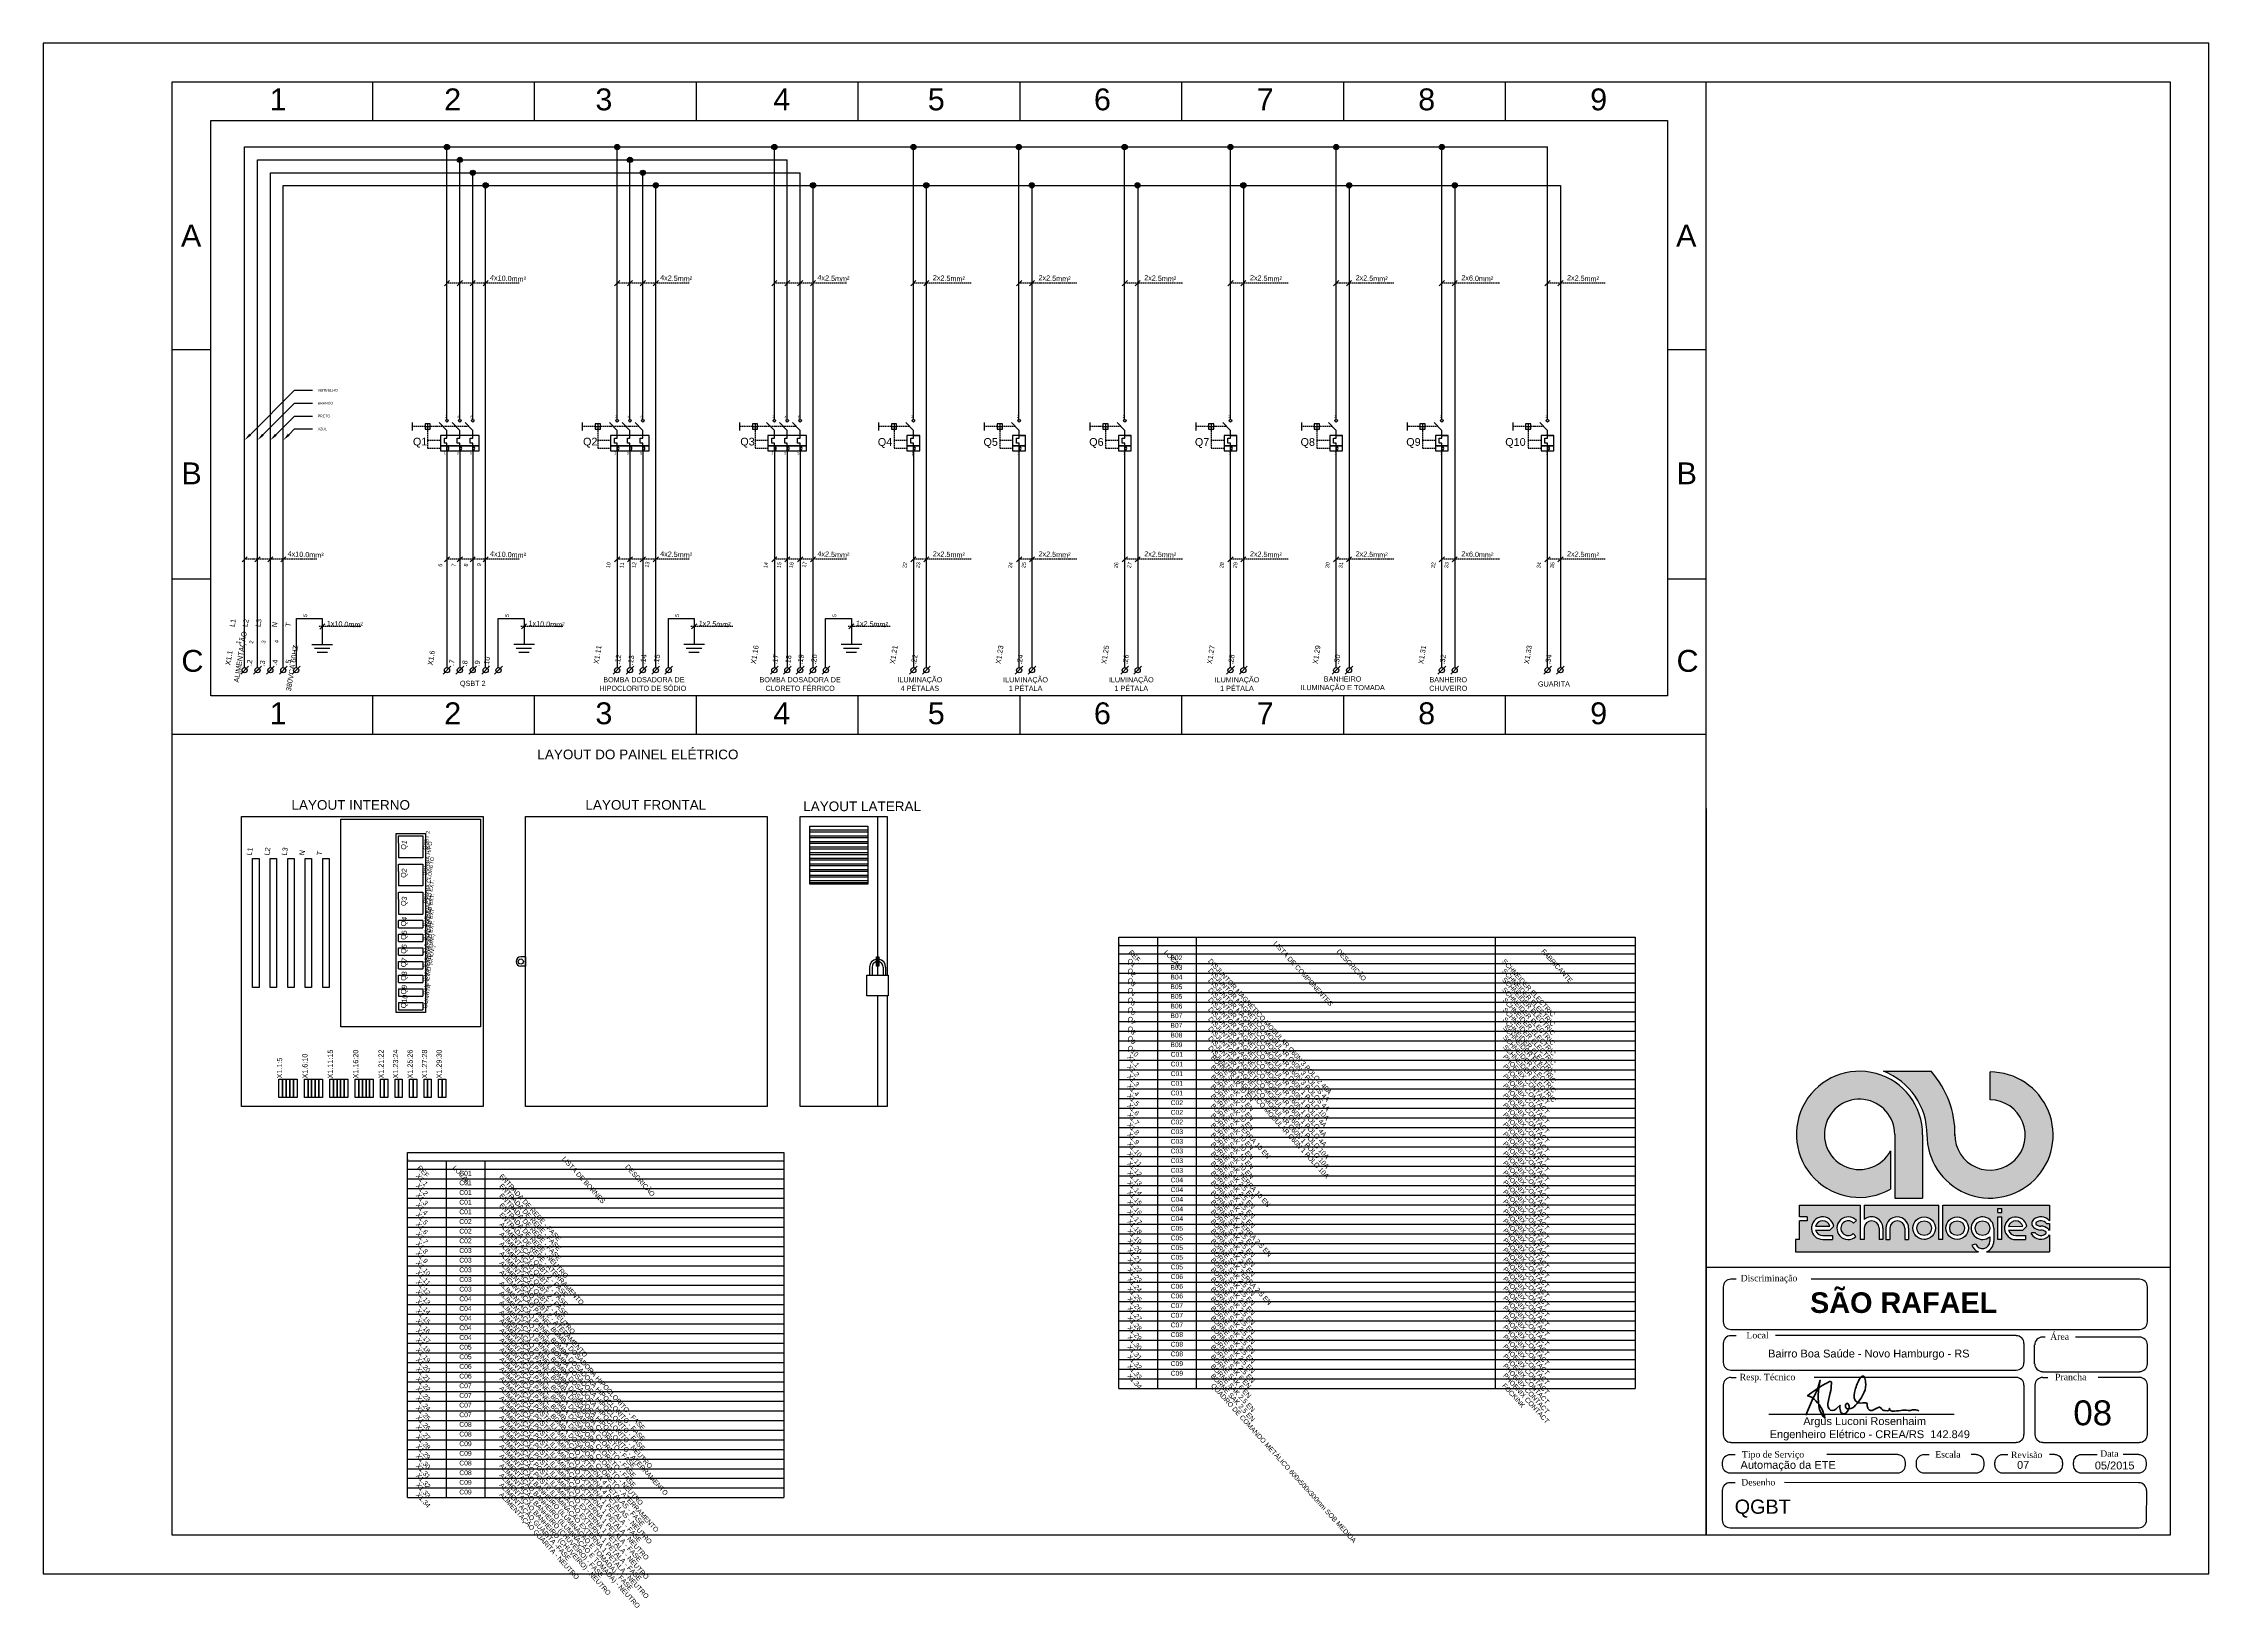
# Model space of a CAD drawing. Header units: millimetres. Extents: x 100 to 940, y 87 to 694.
import ezdxf
from ezdxf import colors
from ezdxf.entities.mleader import LeaderData, LeaderLine
from ezdxf.enums import TextEntityAlignment as Align
from ezdxf.math import Vec2, Vec3

# ---------------------------------------------------------------- set-up
doc = ezdxf.new("R2010")
doc.units = ezdxf.units.MM
doc.linetypes.add('DASHED', pattern=[0.75, 0.5, -0.25])
doc.layers.add('selo', color=7, linetype='Continuous')
doc.styles.add('Annotative', font='arial.ttf')
doc.styles.add('Notes', font='arial.ttf', dxfattribs={"height": 3})
doc.styles.get("Standard").update_dxf_attribs({"font": 'arial.ttf'})

msp = doc.modelspace()

# ---------------------------------------------------------------- hatches: boundary and pattern name
h = msp.add_hatch(color=256)
h.dxf.hatch_style = 1
h.paths.add_polyline_path([(257.59, 653.7, 1), (255.59, 653.7, 1)])
h = msp.add_hatch(color=256)
h.dxf.hatch_style = 1
h.paths.add_polyline_path([(262.59, 648.7, 1), (260.59, 648.7, 1)])
h = msp.add_hatch(color=256)
h.dxf.hatch_style = 1
h.paths.add_polyline_path([(323.59, 653.7, 1), (321.59, 653.7, 1)])
h = msp.add_hatch(color=256)
h.dxf.hatch_style = 1
h.paths.add_polyline_path([(328.59, 648.7, 1), (326.59, 648.7, 1)])
h = msp.add_hatch(color=256)
h.dxf.hatch_style = 1
h.paths.add_polyline_path([(384.59, 653.7, 1), (382.59, 653.7, 1)])
h = msp.add_hatch(color=256)
h.dxf.hatch_style = 1
h.paths.add_polyline_path([(438.53, 653.7, 1), (436.53, 653.7, 1)])
h = msp.add_hatch(color=256)
h.dxf.hatch_style = 1
h.paths.add_polyline_path([(479.47, 653.7, 1), (477.47, 653.7, 1)])
h = msp.add_hatch(color=256)
h.dxf.hatch_style = 1
h.paths.add_polyline_path([(520.47, 653.7, 1), (518.47, 653.7, 1)])
h = msp.add_hatch(color=256)
h.dxf.hatch_style = 1
h.paths.add_polyline_path([(561.53, 653.7, 1), (559.53, 653.7, 1)])
h = msp.add_hatch(color=256)
h.dxf.hatch_style = 1
h.paths.add_polyline_path([(602.53, 653.7, 1), (600.53, 653.7, 1)])
h = msp.add_hatch(color=256)
h.dxf.hatch_style = 1
h.paths.add_polyline_path([(643.53, 653.7, 1), (641.53, 653.7, 1)])
h = msp.add_hatch(color=256)
h.dxf.hatch_style = 1
h.paths.add_polyline_path([(267.59, 643.7, 1), (265.59, 643.7, 1)])
h = msp.add_hatch(color=256)
h.dxf.hatch_style = 1
h.paths.add_polyline_path([(272.59, 638.8, 1), (270.59, 638.8, 1)])
h = msp.add_hatch(color=256)
h.dxf.hatch_style = 1
h.paths.add_polyline_path([(333.59, 643.7, 1), (331.59, 643.7, 1)])
h = msp.add_hatch(color=256)
h.dxf.hatch_style = 1
h.paths.add_polyline_path([(338.59, 638.8, 1), (336.59, 638.8, 1)])
h = msp.add_hatch(color=256)
h.dxf.hatch_style = 1
h.paths.add_polyline_path([(399.59, 638.8, 1), (397.59, 638.8, 1)])
h = msp.add_hatch(color=256)
h.dxf.hatch_style = 1
h.paths.add_polyline_path([(443.53, 638.8, 1), (441.53, 638.8, 1)])
h = msp.add_hatch(color=256)
h.dxf.hatch_style = 1
h.paths.add_polyline_path([(484.47, 638.8, 1), (482.47, 638.8, 1)])
h = msp.add_hatch(color=256)
h.dxf.hatch_style = 1
h.paths.add_polyline_path([(525.47, 638.8, 1), (523.47, 638.8, 1)])
h = msp.add_hatch(color=256)
h.dxf.hatch_style = 1
h.paths.add_polyline_path([(566.53, 638.8, 1), (564.53, 638.8, 1)])
h = msp.add_hatch(color=256)
h.dxf.hatch_style = 1
h.paths.add_polyline_path([(607.53, 638.8, 1), (605.53, 638.8, 1)])
h = msp.add_hatch(color=256)
h.dxf.hatch_style = 1
h.paths.add_polyline_path([(648.53, 638.8, 1), (646.53, 638.8, 1)])
at = {"layer": 'selo'}
h = msp.add_hatch(color=0, dxfattribs=at)
h.dxf.hatch_style = 1
h.paths.add_polyline_path([(832.33, 294.98), (813.8, 294.98, -0.314958), (830.72, 270.21, 2.411144), (855.21, 294.7), (855.21, 283.86, -2.45129), (841.58, 270.52, 0.182443)])
h.paths.add_polyline_path([(835.35, 243.04), (806.37, 243.04), (806.37, 237.41, -0.642986), (813.63, 234.09), (813.63, 229.71), (812.12, 229.71), (812.12, 234.09, 1), (806.37, 234.09), (806.37, 229.71), (804.86, 229.71), (804.86, 243.04), (781.24, 243.04), (781.24, 238.48), (784.26, 238.48), (784.26, 236.97), (781.23, 236.97), (781.23, 229.71), (779.69, 229.71), (779.69, 224.92), (850.67, 224.92, -0.214084), (848.15, 227.48), (849.6, 227.91, 0.821242), (855.14, 229.01), (855.14, 230.78, -4.60202), (856.65, 234.09), (856.65, 229.01, -0.309238), (853.85, 224.92), (878.25, 224.92), (878.25, 231.45, -0.100697), (877.78, 230.83, -0.45988), (871.2, 231.81), (871.2, 232.32), (872.69, 232.32, 0.427074), (876.81, 232, 0.410877), (876.82, 232.63, 0.186203), (874.92, 233.36, -0.181325), (872.05, 234.44, -0.458616), (872.04, 237.41, -0.41774), (878.25, 236.93), (878.25, 243.04), (836.89, 243.04), (836.89, 229.71), (835.35, 229.71)])
h.paths.add_polyline_path([(834.02, 234.09, -1), (825.25, 234.09, -1)], flags=16)
h.paths.add_polyline_path([(832.51, 234.09, -1), (826.76, 234.09, -1)], flags=0)
h.paths.add_polyline_path([(846.79, 234.09, -1), (838.03, 234.09, -1)], flags=16)
h.paths.add_polyline_path([(845.28, 234.09, -1), (839.54, 234.09, -1)], flags=0)
h.paths.add_polyline_path([(823.59, 234.09), (823.59, 229.71), (822.08, 229.71), (822.08, 234.09, 1), (816.33, 234.09), (816.33, 229.71), (814.82, 229.71), (814.82, 234.09, -1)], flags=16)
h.paths.add_polyline_path([(858.22, 241.69), (859.76, 241.69), (859.76, 240.17), (858.22, 240.17)], flags=16)
h.paths.add_polyline_path([(858.22, 238.48), (859.76, 238.48), (859.76, 229.67), (858.22, 229.67)], flags=16)
h.paths.add_polyline_path([(869.47, 234.88), (867.94, 233.3), (862.39, 233.3, 0.338023), (865.17, 231.18), (868.91, 231.18), (868.91, 229.67), (865.17, 229.67, -2.123663)], flags=16)
h.paths.add_polyline_path([(862.38, 234.78, -0.767778), (867.94, 234.81)], flags=0)
h.paths.add_polyline_path([(803.38, 237.05), (802.27, 236.02, 2.414214), (802.1, 231.96), (803.12, 230.85, -2.414214)], flags=16)
h.paths.add_polyline_path([(794.59, 234.92), (793.05, 233.34), (787.51, 233.34, 0.338023), (790.28, 231.22), (794.03, 231.22), (794.03, 229.71), (790.28, 229.71, -2.123663)], flags=16)
h.paths.add_polyline_path([(793.05, 234.85), (787.5, 234.82, -0.767778)], flags=0)
h.paths.add_polyline_path([(826.76, 234.09, 1), (832.51, 234.09, 1)], flags=0)
h.paths.add_polyline_path([(845.28, 234.09, 1), (839.54, 234.09, 1)], flags=0)
h.paths.add_polyline_path([(849.39, 234.09, 1), (855.14, 234.09, 1)], flags=17)
h.paths.add_polyline_path([(867.94, 234.81, 0.767778), (862.38, 234.78)], flags=0)
h.paths.add_polyline_path([(874.9, 234.87, -0.181325), (877.77, 233.8, -0.101013), (878.25, 233.18), (878.25, 235.92), (877.13, 235.92, 0.427074), (873.01, 236.24, 0.410877), (873, 235.61, 0.186203)], flags=17)
h.paths.add_polyline_path([(793.05, 234.85, 0.767778), (787.5, 234.82)], flags=0)
h = msp.add_hatch(color=0, dxfattribs=at)
h.dxf.hatch_style = 1
h.paths.add_polyline_path([(816.57, 249.21), (816.57, 264.06, -8.182778), (818.19, 270.43), (818.19, 245.77), (829, 245.77), (829, 270.37, 3.718524)])
h = msp.add_hatch(color=0, dxfattribs=at)
h.dxf.hatch_style = 1
h.paths.add_polyline_path([(787.5, 234.82), (793.05, 234.85, 0.767778)])
h.paths.add_polyline_path([(826.76, 234.09, 1), (832.51, 234.09, 1)])
h.paths.add_polyline_path([(839.54, 234.09, 1), (845.28, 234.09, 1)])
h.paths.add_polyline_path([(862.38, 234.78), (867.94, 234.81, 0.767778)])

# ---------------------------------------------------------------- linework, layer by layer
for p, q in [((227.78, 664), (227.78, 679)), ((290.56, 664), (290.56, 679)), ((353.33, 664), (353.33, 679)), ((416.11, 664), (416.11, 679)), ((478.89, 664), (478.89, 679)), ((541.67, 664), (541.67, 679)), ((604.44, 664), (604.44, 679)), ((667.22, 664), (667.22, 679)), ((745, 115), (745, 679)), ((178.09, 653.7), (683.53, 653.7)), ((178.09, 451.64), (178.09, 653.7)), ((183.09, 648.7), (388.59, 648.7)), ((183.09, 451.64), (183.09, 648.7)), ((256.59, 547.96), (256.59, 653.7)), ((261.59, 547.96), (261.59, 648.7)), ((322.59, 547.96), (322.59, 653.7)), ((327.59, 547.96), (327.59, 648.7)), ((383.59, 547.96), (383.59, 653.7)), ((388.59, 547.96), (388.59, 648.7)), ((437.53, 547.96), (437.53, 653.7)), ((478.47, 547.96), (478.47, 653.7)), ((519.47, 547.96), (519.47, 653.7)), ((560.53, 547.96), (560.53, 653.7)), ((601.53, 547.96), (601.53, 653.7)), ((642.53, 547.96), (642.53, 653.7)), ((683.53, 547.96), (683.53, 653.7)), ((188.09, 643.7), (393.59, 643.7)), ((188.09, 451.64), (188.09, 643.7)), ((193.09, 451.64), (193.09, 638.8)), ((193.09, 638.8), (688.53, 638.8)), ((266.59, 547.96), (266.59, 643.7)), ((271.59, 451.64), (271.59, 638.8)), ((332.59, 547.96), (332.59, 643.7)), ((337.59, 451.64), (337.59, 638.8)), ((393.59, 547.96), (393.59, 643.7)), ((398.59, 451.64), (398.59, 638.8)), ((442.53, 638.8), (442.53, 451.64)), ((483.53, 638.8), (483.53, 451.64)), ((524.53, 638.8), (524.53, 451.64)), ((565.53, 638.8), (565.53, 451.64)), ((606.53, 638.8), (606.53, 451.64)), ((647.53, 638.8), (647.53, 451.64)), ((688.53, 638.8), (688.53, 451.64)), ((257.59, 601.83), (255.59, 599.83)), ((262.59, 601.83), (260.59, 599.83)), ((267.59, 601.83), (265.59, 599.83)), ((272.59, 601.83), (270.59, 599.83)), ((323.59, 601.83), (321.59, 599.83)), ((328.59, 601.83), (326.59, 599.83)), ((333.59, 601.83), (331.59, 599.83)), ((338.59, 601.83), (336.59, 599.83)), ((384.59, 601.83), (382.59, 599.83)), ((389.59, 601.83), (387.59, 599.83)), ((394.59, 601.83), (392.59, 599.83)), ((399.59, 601.83), (397.59, 599.83)), ((438.53, 601.83), (436.53, 599.83)), ((443.53, 601.83), (441.53, 599.83)), ((479.53, 601.83), (477.53, 599.83)), ((484.53, 601.83), (482.53, 599.83)), ((520.53, 601.83), (518.53, 599.83)), ((525.53, 601.83), (523.53, 599.83)), ((561.53, 601.83), (559.53, 599.83)), ((566.53, 601.83), (564.53, 599.83)), ((602.53, 601.83), (600.53, 599.83)), ((607.53, 601.83), (605.53, 599.83)), ((643.53, 601.83), (641.53, 599.83)), ((648.53, 601.83), (646.53, 599.83)), ((684.53, 601.83), (682.53, 599.83)), ((689.53, 601.83), (687.53, 599.83)), ((165, 575), (150, 575)), ((745, 575), (730, 575)), ((243.09, 546.72), (243.09, 543.72)), ((249.09, 546.22), (249.09, 544.22)), ((256.59, 543.72), (253.59, 546.72)), ((261.59, 543.72), (258.59, 546.72)), ((266.59, 543.72), (263.59, 546.72)), ((309.09, 546.72), (309.09, 543.72)), ((315.09, 546.22), (315.09, 544.22)), ((322.59, 543.72), (319.59, 546.72)), ((327.59, 543.72), (324.59, 546.72)), ((332.59, 543.72), (329.59, 546.72)), ((370.09, 546.72), (370.09, 543.72)), ((376.09, 546.22), (376.09, 544.22)), ((383.59, 543.72), (380.59, 546.72)), ((388.59, 543.72), (385.59, 546.72)), ((393.59, 543.72), (390.59, 546.72)), ((424.03, 546.72), (424.03, 543.72)), ((430.03, 546.22), (430.03, 544.22)), ((437.53, 543.72), (434.53, 546.72)), ((465.03, 546.72), (465.03, 543.72)), ((471.03, 546.22), (471.03, 544.22)), ((478.53, 543.72), (475.53, 546.72)), ((506.03, 546.72), (506.03, 543.72)), ((512.03, 546.22), (512.03, 544.22)), ((519.53, 543.72), (516.53, 546.72)), ((547.03, 546.72), (547.03, 543.72)), ((553.03, 546.22), (553.03, 544.22)), ((560.53, 543.72), (557.53, 546.72)), ((588.03, 546.72), (588.03, 543.72)), ((594.03, 546.22), (594.03, 544.22)), ((601.53, 543.72), (598.53, 546.72)), ((629.03, 546.72), (629.03, 543.72)), ((635.03, 546.22), (635.03, 544.22)), ((642.53, 543.72), (639.53, 546.72)), ((670.03, 546.72), (670.03, 543.72)), ((676.03, 546.22), (676.03, 544.22)), ((683.53, 543.72), (680.53, 546.72)), ((248.09, 545.22), (250.09, 545.22)), ((255.59, 538.72), (255.59, 540.72)), ((255.59, 540.72), (256.59, 540.71)), ((256.59, 538.72), (255.59, 538.72)), ((256.59, 541.72), (256.59, 543.72)), ((256.59, 540.71), (256.59, 541.72)), ((256.59, 537.72), (256.59, 538.72)), ((260.59, 538.72), (260.59, 540.72)), ((260.59, 540.72), (261.59, 540.72)), ((261.59, 538.72), (260.59, 538.72)), ((261.59, 541.72), (261.59, 543.72)), ((261.59, 540.72), (261.59, 541.72)), ((261.59, 537.72), (261.59, 538.72)), ((265.59, 538.72), (265.59, 540.72)), ((265.59, 540.72), (266.59, 540.72)), ((266.59, 538.72), (265.59, 538.72)), ((266.59, 541.72), (266.59, 543.72)), ((266.59, 540.72), (266.59, 541.72)), ((266.59, 537.72), (266.59, 538.72)), ((314.09, 545.22), (316.09, 545.22)), ((321.59, 538.72), (321.59, 540.72)), ((321.59, 540.72), (322.59, 540.71)), ((322.59, 538.72), (321.59, 538.72)), ((322.59, 541.72), (322.59, 543.72)), ((322.59, 540.71), (322.59, 541.72)), ((322.59, 537.72), (322.59, 538.72)), ((326.59, 538.72), (326.59, 540.72)), ((326.59, 540.72), (327.59, 540.72)), ((327.59, 538.72), (326.59, 538.72)), ((327.59, 541.72), (327.59, 543.72)), ((327.59, 540.72), (327.59, 541.72)), ((327.59, 537.72), (327.59, 538.72)), ((331.59, 538.72), (331.59, 540.72)), ((331.59, 540.72), (332.59, 540.72)), ((332.59, 538.72), (331.59, 538.72)), ((332.59, 541.72), (332.59, 543.72)), ((332.59, 540.72), (332.59, 541.72)), ((332.59, 537.72), (332.59, 538.72)), ((375.09, 545.22), (377.09, 545.22)), ((382.59, 538.72), (382.59, 540.72)), ((382.59, 540.72), (383.59, 540.71)), ((383.59, 538.72), (382.59, 538.72)), ((383.59, 541.72), (383.59, 543.72)), ((383.59, 540.71), (383.59, 541.72)), ((383.59, 537.72), (383.59, 538.72)), ((387.59, 538.72), (387.59, 540.72)), ((387.59, 540.72), (388.59, 540.72)), ((388.59, 538.72), (387.59, 538.72)), ((388.59, 541.72), (388.59, 543.72)), ((388.59, 540.72), (388.59, 541.72)), ((388.59, 537.72), (388.59, 538.72)), ((392.59, 538.72), (392.59, 540.72)), ((392.59, 540.72), (393.59, 540.72)), ((393.59, 538.72), (392.59, 538.72)), ((393.59, 541.72), (393.59, 543.72)), ((393.59, 540.72), (393.59, 541.72)), ((393.59, 537.72), (393.59, 538.72)), ((429.03, 545.22), (431.03, 545.22)), ((436.53, 538.72), (436.53, 540.72)), ((436.53, 540.72), (437.53, 540.71)), ((437.53, 538.72), (436.53, 538.72)), ((437.53, 541.72), (437.53, 543.72)), ((437.53, 540.71), (437.53, 541.72)), ((437.53, 541.72), (440.03, 541.72)), ((437.53, 537.72), (437.53, 538.72)), ((470.03, 545.22), (472.03, 545.22)), ((477.53, 538.72), (477.53, 540.72)), ((477.53, 540.72), (478.53, 540.71)), ((478.53, 538.72), (477.53, 538.72)), ((478.53, 541.72), (478.53, 543.72)), ((478.53, 540.71), (478.53, 541.72)), ((478.53, 541.72), (481.03, 541.72)), ((478.53, 537.72), (478.53, 538.72)), ((511.03, 545.22), (513.03, 545.22)), ((518.53, 538.72), (518.53, 540.72)), ((518.53, 540.72), (519.53, 540.71)), ((519.53, 538.72), (518.53, 538.72)), ((519.53, 541.72), (519.53, 543.72)), ((519.53, 540.71), (519.53, 541.72)), ((519.53, 541.72), (522.03, 541.72)), ((519.53, 537.72), (519.53, 538.72)), ((552.03, 545.22), (554.03, 545.22)), ((559.53, 538.72), (559.53, 540.72)), ((559.53, 540.72), (560.53, 540.71)), ((560.53, 538.72), (559.53, 538.72)), ((560.53, 541.72), (560.53, 543.72)), ((560.53, 540.71), (560.53, 541.72)), ((560.53, 541.72), (563.03, 541.72)), ((560.53, 537.72), (560.53, 538.72)), ((593.03, 545.22), (595.03, 545.22)), ((600.53, 538.72), (600.53, 540.72)), ((600.53, 540.72), (601.53, 540.71)), ((601.53, 538.72), (600.53, 538.72)), ((601.53, 541.72), (601.53, 543.72)), ((601.53, 540.71), (601.53, 541.72)), ((601.53, 541.72), (604.03, 541.72)), ((601.53, 537.72), (601.53, 538.72)), ((634.03, 545.22), (636.03, 545.22)), ((641.53, 538.72), (641.53, 540.72)), ((641.53, 540.72), (642.53, 540.71)), ((642.53, 538.72), (641.53, 538.72)), ((642.53, 541.72), (642.53, 543.72)), ((642.53, 540.71), (642.53, 541.72)), ((642.53, 541.72), (645.03, 541.72)), ((642.53, 537.72), (642.53, 538.72)), ((675.03, 545.22), (677.03, 545.22)), ((682.53, 538.72), (682.53, 540.72)), ((682.53, 540.72), (683.53, 540.71)), ((683.53, 538.72), (682.53, 538.72)), ((683.53, 541.72), (683.53, 543.72)), ((683.53, 540.71), (683.53, 541.72)), ((683.53, 541.72), (686.03, 541.72)), ((683.53, 537.72), (683.53, 538.72)), ((256.59, 535.72), (256.59, 451.64)), ((261.59, 535.72), (261.59, 451.64)), ((266.59, 535.72), (266.59, 451.64)), ((322.59, 535.72), (322.59, 533.72)), ((322.59, 535.72), (322.59, 451.64)), ((327.59, 535.72), (327.59, 533.72)), ((327.59, 535.72), (327.59, 451.64)), ((332.59, 535.72), (332.59, 533.72)), ((332.59, 535.72), (332.59, 451.64)), ((383.59, 535.72), (383.59, 533.72)), ((383.59, 535.72), (383.59, 451.64)), ((388.59, 535.72), (388.59, 533.72)), ((388.59, 535.72), (388.59, 451.64)), ((393.59, 535.72), (393.59, 533.72)), ((393.59, 535.72), (393.59, 451.64)), ((437.53, 533.72), (437.53, 535.72)), ((437.53, 535.72), (437.53, 451.64)), ((478.53, 451.64), (478.53, 535.72)), ((519.53, 451.64), (519.53, 535.72)), ((560.53, 451.64), (560.53, 535.72)), ((601.53, 451.64), (601.53, 535.72)), ((642.53, 451.64), (642.53, 535.72)), ((683.53, 451.64), (683.53, 535.72)), ((179.09, 494.68), (177.09, 492.68)), ((184.09, 494.68), (182.09, 492.68)), ((189.09, 494.68), (187.09, 492.68)), ((194.09, 494.68), (192.09, 492.68)), ((257.59, 494.68), (255.59, 492.68)), ((262.59, 494.68), (260.59, 492.68)), ((267.59, 494.68), (265.59, 492.68)), ((272.59, 494.68), (270.59, 492.68)), ((323.59, 494.68), (321.59, 492.68)), ((328.59, 494.68), (326.59, 492.68)), ((333.59, 494.68), (331.59, 492.68)), ((338.59, 494.68), (336.59, 492.68)), ((384.59, 494.68), (382.59, 492.68)), ((389.59, 494.68), (387.59, 492.68)), ((394.59, 494.68), (392.59, 492.68)), ((399.59, 494.68), (397.59, 492.68)), ((438.53, 494.68), (436.53, 492.68)), ((443.53, 494.68), (441.53, 492.68)), ((479.53, 494.68), (477.53, 492.68)), ((484.53, 494.68), (482.53, 492.68)), ((520.53, 494.68), (518.53, 492.68)), ((525.53, 494.68), (523.53, 492.68)), ((561.53, 494.68), (559.53, 492.68)), ((566.53, 494.68), (564.53, 492.68)), ((602.53, 494.68), (600.53, 492.68)), ((607.53, 494.68), (605.53, 492.68)), ((643.53, 494.68), (641.53, 492.68)), ((648.53, 494.68), (646.53, 492.68)), ((684.53, 494.68), (682.53, 492.68)), ((689.53, 494.68), (687.53, 492.68)), ((165, 486), (150, 486)), ((183.09, 451.64), (183.09, 483.4)), ((188.09, 451.64), (188.09, 483.4)), ((745, 486), (730, 486)), ((198.23, 451.65), (198.23, 470.65)), ((198.23, 470.65), (208.23, 470.65)), ((208.23, 470.65), (208.23, 460.65)), ((276.48, 451.68), (276.48, 470.68)), ((276.48, 470.68), (286.48, 470.68)), ((286.48, 470.68), (286.48, 460.68)), ((342.48, 451.68), (342.48, 470.68)), ((342.48, 470.68), (352.48, 470.68)), ((352.48, 470.68), (352.48, 460.68)), ((403.48, 451.68), (403.48, 470.68)), ((403.48, 470.68), (413.48, 470.68)), ((413.48, 470.68), (413.48, 460.68)), ((209.23, 468.6), (207.23, 466.6)), ((287.48, 468.63), (285.48, 466.63)), ((353.48, 468.63), (351.48, 466.63)), ((414.48, 468.63), (412.48, 466.63)), ((204.23, 460.65), (212.23, 460.65)), ((205.18, 459.15), (211.18, 459.15)), ((206.19, 457.65), (210.19, 457.65)), ((282.48, 460.68), (290.48, 460.68)), ((283.43, 459.18), (289.43, 459.18)), ((284.44, 457.68), (288.44, 457.68)), ((348.48, 460.68), (356.48, 460.68)), ((349.43, 459.18), (355.43, 459.18)), ((350.44, 457.68), (354.44, 457.68)), ((409.48, 460.68), (417.48, 460.68)), ((410.43, 459.18), (416.43, 459.18)), ((411.44, 457.68), (415.44, 457.68)), ((176.59, 449.14), (179.59, 452.14)), ((181.59, 449.14), (184.59, 452.14)), ((186.59, 449.14), (189.59, 452.14)), ((191.59, 449.14), (194.59, 452.14)), ((196.59, 449.14), (199.59, 452.14)), ((255.09, 449.14), (258.09, 452.14)), ((260.09, 449.14), (263.09, 452.14)), ((265.09, 449.14), (268.09, 452.14)), ((270.09, 449.14), (273.09, 452.14)), ((275.09, 449.14), (278.09, 452.14)), ((321.09, 449.14), (324.09, 452.14)), ((326.09, 449.14), (329.09, 452.14)), ((331.09, 449.14), (334.09, 452.14)), ((336.09, 449.14), (339.09, 452.14)), ((341.09, 449.14), (344.09, 452.14)), ((382.09, 449.14), (385.09, 452.14)), ((387.09, 449.14), (390.09, 452.14)), ((392.09, 449.14), (395.09, 452.14)), ((397.09, 449.14), (400.09, 452.14)), ((402.09, 449.14), (405.09, 452.14)), ((436.03, 449.14), (439.03, 452.14)), ((441.03, 449.14), (444.03, 452.14)), ((477.03, 449.14), (480.03, 452.14)), ((482.03, 449.14), (485.03, 452.14)), ((518.03, 449.14), (521.03, 452.14)), ((523.03, 449.14), (526.03, 452.14)), ((559.03, 449.14), (562.03, 452.14)), ((564.03, 449.14), (567.03, 452.14)), ((600.03, 449.14), (603.03, 452.14)), ((605.03, 449.14), (608.03, 452.14)), ((641.03, 449.14), (644.03, 452.14)), ((646.03, 449.14), (649.03, 452.14)), ((682.03, 449.14), (685.03, 452.14)), ((687.03, 449.14), (690.03, 452.14)), ((227.78, 425.74), (227.78, 440.74)), ((290.56, 425.74), (290.56, 440.74)), ((353.33, 425.74), (353.33, 440.74)), ((416.11, 425.74), (416.11, 440.74)), ((478.89, 425.74), (478.89, 440.74)), ((541.67, 425.74), (541.67, 440.74)), ((604.44, 425.74), (604.44, 440.74)), ((667.22, 425.74), (667.22, 440.74)), ((165, 425.74), (150, 425.74)), ((730, 425.74), (165, 425.74)), ((745, 425.74), (730, 425.74)), ((745, 397), (745, 115)), ((419.9, 388.56), (397.37, 388.56)), ((397.37, 387.89), (419.9, 387.89)), ((423.65, 393.82), (423.65, 332.3)), ((237.84, 386.3), (247.21, 386.3)), ((237.84, 383.49), (237.84, 386.3)), ((237.84, 383.49), (237.84, 377.86)), ((247.21, 386.3), (247.21, 383.49)), ((247.21, 383.49), (247.21, 377.86)), ((397.37, 386.38), (419.9, 386.38)), ((397.37, 385.71), (419.9, 385.71)), ((397.37, 384.21), (419.9, 384.21)), ((397.37, 383.53), (419.9, 383.53)), ((397.37, 382.03), (419.9, 382.03)), ((397.37, 381.35), (419.9, 381.35)), ((397.37, 379.85), (419.9, 379.85)), ((397.37, 379.17), (419.9, 379.17)), ((247.21, 377.86), (237.84, 377.86)), ((237.84, 375.36), (247.21, 375.36)), ((237.84, 372.55), (237.84, 375.36)), ((237.84, 372.55), (237.84, 366.93)), ((247.21, 375.36), (247.21, 372.55)), ((247.21, 372.55), (247.21, 366.93)), ((397.37, 377.67), (419.9, 377.67)), ((397.37, 377), (419.9, 377)), ((397.37, 375.5), (419.9, 375.5)), ((397.37, 374.82), (419.9, 374.82)), ((397.37, 373.32), (419.9, 373.32)), ((397.37, 372.64), (419.9, 372.64)), ((397.37, 371.14), (419.9, 371.14)), ((397.37, 370.46), (419.9, 370.46)), ((247.21, 366.93), (237.84, 366.93)), ((237.84, 364.43), (247.21, 364.43)), ((237.84, 361.61), (237.84, 364.43)), ((237.84, 361.61), (237.84, 355.99)), ((247.21, 364.43), (247.21, 361.61)), ((247.21, 361.61), (247.21, 355.99)), ((397.37, 368.96), (419.9, 368.96)), ((397.37, 368.29), (419.9, 368.29)), ((237.84, 355.99), (247.21, 355.99)), ((247.21, 353.49), (237.84, 353.49)), ((237.84, 350.68), (237.84, 353.49)), ((247.21, 353.49), (247.21, 350.68)), ((237.84, 350.68), (247.21, 350.68)), ((237.84, 348.18), (247.21, 348.18)), ((237.84, 345.36), (237.84, 348.18)), ((237.84, 345.36), (247.21, 345.36)), ((247.21, 348.18), (247.21, 345.36)), ((517.24, 171.85), (517.24, 347.08)), ((517.24, 347.08), (717.49, 347.08)), ((532.24, 347.08), (532.24, 171.85)), ((547.24, 347.08), (547.24, 171.85)), ((663.25, 347.08), (663.25, 171.85)), ((717.49, 347.08), (717.49, 171.85)), ((237.84, 342.86), (247.21, 342.86)), ((237.84, 340.05), (237.84, 342.86)), ((237.84, 340.05), (247.21, 340.05)), ((237.84, 337.55), (247.21, 337.55)), ((237.84, 334.74), (237.84, 337.55)), ((247.21, 342.86), (247.21, 340.05)), ((247.21, 337.55), (247.21, 334.74)), ((287.08, 339.41), (285.23, 339.41)), ((287.08, 339.41), (287.08, 335.72)), ((517.24, 343.82), (717.49, 343.82)), ((517.24, 340.6), (717.49, 340.6)), ((517.24, 336.85), (717.49, 336.85)), ((237.84, 334.74), (247.21, 334.74)), ((237.84, 332.24), (247.21, 332.24)), ((237.84, 329.43), (237.84, 332.24)), ((237.84, 329.43), (247.21, 329.43)), ((247.21, 332.24), (247.21, 329.43)), ((287.08, 335.72), (285.23, 335.72)), ((517.24, 333.1), (717.49, 333.1)), ((517.24, 329.35), (717.49, 329.35)), ((237.84, 326.93), (247.21, 326.93)), ((237.84, 326.93), (237.84, 324.11)), ((237.84, 324.11), (247.21, 324.11)), ((237.84, 321.61), (247.21, 321.61)), ((237.84, 321.61), (237.84, 318.8)), ((247.21, 326.93), (247.21, 324.11)), ((247.21, 321.61), (247.21, 318.8)), ((423.65, 324.23), (423.65, 281.32)), ((517.24, 325.6), (717.49, 325.6)), ((517.24, 321.85), (717.49, 321.85)), ((237.84, 318.8), (247.21, 318.8)), ((517.24, 318.1), (717.49, 318.1)), ((517.24, 314.35), (717.49, 314.35)), ((517.24, 310.6), (717.49, 310.6)), ((517.24, 306.85), (717.49, 306.85)), ((517.24, 303.1), (717.49, 303.1)), ((517.24, 299.35), (717.49, 299.35)), ((517.24, 295.6), (717.49, 295.6)), ((517.24, 291.85), (717.49, 291.85)), ((517.24, 288.1), (717.49, 288.1)), ((517.24, 284.35), (717.49, 284.35)), ((517.24, 280.6), (717.49, 280.6)), ((517.24, 276.85), (717.49, 276.85)), ((517.24, 273.1), (717.49, 273.1)), ((517.24, 269.35), (717.49, 269.35)), ((241.28, 129.5), (241.28, 263.47)), ((241.28, 263.47), (387.29, 263.47)), ((387.29, 263.47), (387.29, 129.5)), ((517.24, 265.6), (717.49, 265.6)), ((517.24, 261.85), (717.49, 261.85)), ((241.28, 260.21), (387.29, 260.21)), ((241.28, 257), (387.29, 257)), ((241.28, 253.25), (387.29, 253.25)), ((256.28, 260.21), (256.28, 129.5)), ((271.28, 260.21), (271.28, 129.5)), ((517.24, 258.1), (717.49, 258.1)), ((517.24, 254.35), (717.49, 254.35)), ((241.28, 249.5), (387.29, 249.5)), ((241.28, 245.75), (387.29, 245.75)), ((517.24, 250.6), (717.49, 250.6)), ((517.24, 246.85), (717.49, 246.85)), ((241.28, 242), (387.29, 242)), ((241.28, 238.25), (387.29, 238.25)), ((517.24, 243.1), (717.49, 243.1)), ((517.24, 239.35), (717.49, 239.35)), ((517.24, 235.6), (717.49, 235.6)), ((517.24, 235.6), (717.49, 235.6)), ((241.28, 234.5), (387.29, 234.5)), ((241.28, 230.75), (387.29, 230.75)), ((241.28, 227), (387.29, 227)), ((517.24, 231.85), (717.49, 231.85)), ((517.24, 228.1), (717.49, 228.1)), ((241.28, 223.25), (387.29, 223.25)), ((241.28, 219.5), (387.29, 219.5)), ((517.24, 224.35), (717.49, 224.35)), ((517.24, 220.6), (717.49, 220.6)), ((241.28, 215.75), (387.29, 215.75)), ((241.28, 212), (387.29, 212)), ((517.24, 216.85), (717.49, 216.85)), ((517.24, 213.1), (717.49, 213.1)), ((241.28, 208.25), (387.29, 208.25)), ((241.28, 204.5), (387.29, 204.5)), ((517.24, 209.35), (717.49, 209.35)), ((517.24, 205.6), (717.49, 205.6)), ((517.24, 201.85), (717.49, 201.85)), ((241.28, 200.75), (387.29, 200.75)), ((241.28, 197), (387.29, 197)), ((241.28, 193.25), (387.29, 193.25)), ((517.24, 198.1), (717.49, 198.1)), ((517.24, 194.35), (717.49, 194.35)), ((241.28, 189.5), (387.29, 189.5)), ((241.28, 185.75), (387.29, 185.75)), ((517.24, 190.6), (717.49, 190.6)), ((517.24, 186.85), (717.49, 186.85)), ((241.28, 182), (387.29, 182)), ((241.28, 178.25), (387.29, 178.25)), ((517.24, 183.1), (717.49, 183.1)), ((517.24, 179.35), (717.49, 179.35)), ((241.28, 174.5), (387.29, 174.5)), ((241.28, 170.75), (387.29, 170.75)), ((517.24, 175.6), (717.49, 175.6)), ((517.24, 171.85), (717.49, 171.85)), ((241.28, 167), (387.29, 167)), ((241.28, 163.25), (387.29, 163.25)), ((241.28, 159.5), (387.29, 159.5)), ((241.28, 155.75), (387.29, 155.75)), ((241.28, 152), (387.29, 152)), ((241.28, 152), (387.29, 152)), ((241.28, 148.25), (387.29, 148.25)), ((241.28, 144.5), (387.29, 144.5)), ((241.28, 140.75), (387.29, 140.75)), ((241.28, 137), (387.29, 137)), ((241.28, 133.25), (387.29, 133.25)), ((241.28, 129.5), (387.29, 129.5))]:
    msp.add_line(p, q)
at = {"linetype": 'DASHED'}
for p, q in [((284.6, 600.83), (256.59, 600.83)), ((350.6, 600.83), (322.59, 600.83)), ((411.6, 600.83), (383.59, 600.83)), ((459.89, 600.83), (437.53, 600.83)), ((500.89, 600.83), (478.53, 600.83)), ((541.89, 600.83), (519.53, 600.83)), ((582.89, 600.83), (560.53, 600.83)), ((623.89, 600.83), (601.53, 600.83)), ((664.89, 600.83), (642.53, 600.83)), ((705.89, 600.83), (683.53, 600.83)), ((248.09, 545.22), (243.09, 545.22)), ((249.09, 544.22), (249.09, 536.72)), ((254.09, 539.72), (249.09, 539.72)), ((265.09, 545.22), (250.09, 545.22)), ((314.09, 545.22), (309.09, 545.22)), ((315.09, 544.22), (315.09, 536.72)), ((320.09, 539.72), (315.09, 539.72)), ((331.09, 545.22), (316.09, 545.22)), ((375.09, 545.22), (370.09, 545.22)), ((376.09, 544.22), (376.09, 536.72)), ((381.09, 539.72), (376.09, 539.72)), ((392.09, 545.22), (377.09, 545.22)), ((429.03, 545.22), (424.03, 545.22)), ((430.03, 544.22), (430.03, 536.72)), ((435.03, 539.72), (430.03, 539.72)), ((436.03, 545.22), (431.03, 545.22)), ((470.03, 545.22), (465.03, 545.22)), ((471.03, 544.22), (471.03, 536.72)), ((476.03, 539.72), (471.03, 539.72)), ((477.03, 545.22), (472.03, 545.22)), ((511.03, 545.22), (506.03, 545.22)), ((512.03, 544.22), (512.03, 536.72)), ((517.03, 539.72), (512.03, 539.72)), ((518.03, 545.22), (513.03, 545.22)), ((552.03, 545.22), (547.03, 545.22)), ((553.03, 544.22), (553.03, 536.72)), ((558.03, 539.72), (553.03, 539.72)), ((559.03, 545.22), (554.03, 545.22)), ((593.03, 545.22), (588.03, 545.22)), ((594.03, 544.22), (594.03, 536.72)), ((599.03, 539.72), (594.03, 539.72)), ((600.03, 545.22), (595.03, 545.22)), ((634.03, 545.22), (629.03, 545.22)), ((635.03, 544.22), (635.03, 536.72)), ((640.03, 539.72), (635.03, 539.72)), ((641.03, 545.22), (636.03, 545.22)), ((675.03, 545.22), (670.03, 545.22)), ((676.03, 544.22), (676.03, 536.72)), ((681.03, 539.72), (676.03, 539.72)), ((682.03, 545.22), (677.03, 545.22)), ((254.09, 536.72), (249.09, 536.72)), ((320.09, 536.72), (315.09, 536.72)), ((381.09, 536.72), (376.09, 536.72)), ((435.03, 536.72), (430.03, 536.72)), ((476.03, 536.72), (471.03, 536.72)), ((517.03, 536.72), (512.03, 536.72)), ((558.03, 536.72), (553.03, 536.72)), ((599.03, 536.72), (594.03, 536.72)), ((640.03, 536.72), (635.03, 536.72)), ((681.03, 536.72), (676.03, 536.72)), ((206.1, 493.68), (178.09, 493.68)), ((284.6, 493.68), (256.59, 493.68)), ((350.6, 493.68), (322.59, 493.68)), ((411.6, 493.68), (383.59, 493.68)), ((459.89, 493.68), (437.53, 493.68)), ((500.89, 493.68), (478.53, 493.68)), ((541.89, 493.68), (519.53, 493.68)), ((582.89, 493.68), (560.53, 493.68)), ((623.89, 493.68), (601.53, 493.68)), ((664.89, 493.68), (642.53, 493.68)), ((705.89, 493.68), (683.53, 493.68)), ((223.23, 467.6), (206.72, 467.6)), ((301.48, 467.63), (284.98, 467.63)), ((367.48, 467.63), (350.98, 467.63)), ((428.48, 467.63), (411.98, 467.63))]:
    msp.add_line(p, q, dxfattribs=at)
at = {"lineweight": 40}
for p, q in [((256.59, 535.72), (256.59, 537.72)), ((261.59, 535.72), (261.59, 537.72)), ((266.59, 535.72), (266.59, 537.72)), ((322.59, 535.72), (322.59, 537.72)), ((327.59, 535.72), (327.59, 537.72)), ((332.59, 535.72), (332.59, 537.72)), ((383.59, 535.72), (383.59, 537.72)), ((388.59, 535.72), (388.59, 537.72)), ((393.59, 535.72), (393.59, 537.72)), ((437.53, 535.72), (437.53, 537.72)), ((478.53, 535.72), (478.53, 537.72)), ((519.53, 535.72), (519.53, 537.72)), ((560.53, 535.72), (560.53, 537.72)), ((601.53, 535.72), (601.53, 537.72)), ((642.53, 535.72), (642.53, 537.72)), ((683.53, 535.72), (683.53, 537.72))]:
    msp.add_line(p, q, dxfattribs=at)
at = {"linetype": 'Continuous'}
for p, q in [((423.65, 335.72), (423.65, 339.41)), ((420.55, 335.43), (420.55, 332.3)), ((421.51, 335.43), (421.51, 332.3)), ((425.79, 335.43), (425.79, 332.3)), ((426.75, 335.43), (426.75, 332.3))]:
    msp.add_line(p, q, dxfattribs=at)
for points in [[(100, 100), (940, 100), (940, 693.94), (100, 693.94)], [(150, 679), (925, 679), (925, 115), (150, 115)], [(165, 664), (730, 664), (730, 440.74), (165, 440.74)], [(248.09, 544.22), (250.09, 544.22), (250.09, 546.22), (248.09, 546.22)], [(314.09, 544.22), (316.09, 544.22), (316.09, 546.22), (314.09, 546.22)], [(375.09, 544.22), (377.09, 544.22), (377.09, 546.22), (375.09, 546.22)], [(429.03, 544.22), (431.03, 544.22), (431.03, 546.22), (429.03, 546.22)], [(470.03, 544.22), (472.03, 544.22), (472.03, 546.22), (470.03, 546.22)], [(511.03, 544.22), (513.03, 544.22), (513.03, 546.22), (511.03, 546.22)], [(552.03, 544.22), (554.03, 544.22), (554.03, 546.22), (552.03, 546.22)], [(593.03, 544.22), (595.03, 544.22), (595.03, 546.22), (593.03, 546.22)], [(634.03, 544.22), (636.03, 544.22), (636.03, 546.22), (634.03, 546.22)], [(675.03, 544.22), (677.03, 544.22), (677.03, 546.22), (675.03, 546.22)], [(254.09, 537.72), (269.09, 537.72), (269.09, 541.72), (254.09, 541.72)], [(254.09, 535.72), (269.09, 535.72), (269.09, 537.72), (254.09, 537.72)], [(320.09, 537.72), (335.09, 537.72), (335.09, 541.72), (320.09, 541.72)], [(320.09, 535.72), (335.09, 535.72), (335.09, 537.72), (320.09, 537.72)], [(381.09, 537.72), (396.09, 537.72), (396.09, 541.72), (381.09, 541.72)], [(381.09, 535.72), (396.09, 535.72), (396.09, 537.72), (381.09, 537.72)], [(435.03, 537.72), (440.03, 537.72), (440.03, 541.71), (435.03, 541.72)], [(435.03, 535.72), (440.03, 535.72), (440.03, 537.72), (435.03, 537.72)], [(476.03, 537.72), (481.03, 537.72), (481.03, 541.71), (476.03, 541.72)], [(476.03, 535.72), (481.03, 535.72), (481.03, 537.72), (476.03, 537.72)], [(517.03, 537.72), (522.03, 537.72), (522.03, 541.71), (517.03, 541.72)], [(517.03, 535.72), (522.03, 535.72), (522.03, 537.72), (517.03, 537.72)], [(558.03, 537.72), (563.03, 537.72), (563.03, 541.71), (558.03, 541.72)], [(558.03, 535.72), (563.03, 535.72), (563.03, 537.72), (558.03, 537.72)], [(599.03, 537.72), (604.03, 537.72), (604.03, 541.71), (599.03, 541.72)], [(599.03, 535.72), (604.03, 535.72), (604.03, 537.72), (599.03, 537.72)], [(640.03, 537.72), (645.03, 537.72), (645.03, 541.71), (640.03, 541.72)], [(640.03, 535.72), (645.03, 535.72), (645.03, 537.72), (640.03, 537.72)], [(681.03, 537.72), (686.03, 537.72), (686.03, 541.71), (681.03, 541.72)], [(681.03, 535.72), (686.03, 535.72), (686.03, 537.72), (681.03, 537.72)], [(176.9, 393.82), (270.65, 393.82), (270.65, 281.32), (176.9, 281.32)], [(215.4, 392.82), (269.65, 392.82), (269.65, 312.28), (215.4, 312.28)], [(236.84, 387.3), (248.21, 387.3), (248.21, 317.8), (236.84, 317.8)], [(287.08, 393.82), (380.83, 393.82), (380.83, 281.32), (287.08, 281.32)], [(397.37, 390.06), (419.9, 390.06), (419.9, 367.54), (397.37, 367.54)], [(181.2, 377.55), (183.7, 377.55), (183.7, 327.55), (181.2, 327.55)], [(188, 377.55), (190.5, 377.55), (190.5, 327.55), (188, 327.55)], [(194.8, 377.55), (197.3, 377.55), (197.3, 327.55), (194.8, 327.55)], [(201.6, 377.55), (204.1, 377.55), (204.1, 327.55), (201.6, 327.55)], [(208.4, 377.55), (210.9, 377.55), (210.9, 327.55), (208.4, 327.55)], [(191.43, 284.83), (191.43, 291.86), (192.84, 291.86), (192.84, 284.83)], [(192.84, 284.83), (192.84, 291.86), (194.24, 291.86), (194.24, 284.83)], [(194.24, 284.83), (194.24, 291.86), (195.65, 291.86), (195.65, 284.83)], [(195.65, 284.83), (195.65, 291.86), (197.06, 291.86), (197.06, 284.83)], [(197.06, 284.83), (197.06, 291.86), (198.46, 291.86), (198.46, 284.83)], [(201.27, 284.83), (201.27, 291.86), (202.68, 291.86), (202.68, 284.83)], [(202.68, 284.83), (202.68, 291.86), (204.09, 291.86), (204.09, 284.83)], [(204.09, 284.83), (204.09, 291.86), (205.49, 291.86), (205.49, 284.83)], [(205.49, 284.83), (205.49, 291.86), (206.9, 291.86), (206.9, 284.83)], [(206.9, 284.83), (206.9, 291.86), (208.31, 291.86), (208.31, 284.83)], [(211.12, 284.83), (211.12, 291.86), (212.52, 291.86), (212.52, 284.83)], [(212.52, 284.83), (212.52, 291.86), (213.93, 291.86), (213.93, 284.83)], [(213.93, 284.83), (213.93, 291.86), (215.34, 291.86), (215.34, 284.83)], [(215.34, 284.83), (215.34, 291.86), (216.74, 291.86), (216.74, 284.83)], [(216.74, 284.83), (216.74, 291.86), (218.15, 291.86), (218.15, 284.83)], [(220.96, 284.83), (220.96, 291.86), (222.37, 291.86), (222.37, 284.83)], [(222.37, 284.83), (222.37, 291.86), (223.77, 291.86), (223.77, 284.83)], [(223.77, 284.83), (223.77, 291.86), (225.18, 291.86), (225.18, 284.83)], [(225.18, 284.83), (225.18, 291.86), (226.59, 291.86), (226.59, 284.83)], [(226.59, 284.83), (226.59, 291.86), (227.99, 291.86), (227.99, 284.83)], [(230.81, 284.83), (230.81, 291.86), (232.21, 291.86), (232.21, 284.83)], [(232.21, 284.83), (232.21, 291.86), (233.62, 291.86), (233.62, 284.83)], [(236.43, 284.83), (236.43, 291.86), (237.84, 291.86), (237.84, 284.83)], [(237.84, 284.83), (237.84, 291.86), (239.24, 291.86), (239.24, 284.83)], [(242.06, 284.83), (242.06, 291.86), (243.46, 291.86), (243.46, 284.83)], [(243.46, 284.83), (243.46, 291.86), (244.87, 291.86), (244.87, 284.83)], [(247.68, 284.83), (247.68, 291.86), (249.09, 291.86), (249.09, 284.83)], [(249.09, 284.83), (249.09, 291.86), (250.49, 291.86), (250.49, 284.83)], [(253.31, 284.83), (253.31, 291.86), (254.71, 291.86), (254.71, 284.83)], [(254.71, 284.83), (254.71, 291.86), (256.12, 291.86), (256.12, 284.83)]]:
    msp.add_lwpolyline(points, close=True)
msp.add_lwpolyline([(427.41, 324.23), (427.41, 281.32), (393.62, 281.32), (393.62, 393.82), (427.41, 393.82), (427.41, 332.3)])
for points in [[(423.2, 339.41), (424.11, 339.41), (424.11, 335.72), (423.2, 335.72)], [(419.51, 332.3), (427.79, 332.3), (427.79, 324.23), (419.51, 324.23)]]:
    msp.add_lwpolyline(points, close=True, dxfattribs=at)
for centre, radius in [((256.59, 653.7), 1), ((261.59, 648.7), 1), ((322.59, 653.7), 1), ((327.59, 648.7), 1), ((383.59, 653.7), 1), ((437.53, 653.7), 1), ((478.47, 653.7), 1), ((519.47, 653.7), 1), ((560.53, 653.7), 1), ((601.53, 653.7), 1), ((642.53, 653.7), 1), ((266.59, 643.7), 1), ((271.59, 638.8), 1), ((332.59, 643.7), 1), ((337.59, 638.8), 1), ((398.59, 638.8), 1), ((442.53, 638.8), 1), ((483.47, 638.8), 1), ((524.47, 638.8), 1), ((565.53, 638.8), 1), ((606.53, 638.8), 1), ((647.53, 638.8), 1), ((256.59, 547.46), 0.5), ((261.59, 547.46), 0.5), ((266.59, 547.46), 0.5), ((322.59, 547.46), 0.5), ((327.59, 547.46), 0.5), ((332.59, 547.46), 0.5), ((383.59, 547.46), 0.5), ((388.59, 547.46), 0.5), ((393.59, 547.46), 0.5), ((437.53, 547.46), 0.5), ((478.53, 547.46), 0.5), ((519.53, 547.46), 0.5), ((560.53, 547.46), 0.5), ((601.53, 547.46), 0.5), ((642.53, 547.46), 0.5), ((683.53, 547.46), 0.5), ((178.09, 450.64), 1), ((183.09, 450.64), 1), ((188.09, 450.64), 1), ((193.09, 450.64), 1), ((198.09, 450.64), 1), ((256.59, 450.64), 1), ((261.59, 450.64), 1), ((266.59, 450.64), 1), ((271.59, 450.64), 1), ((276.59, 450.64), 1), ((322.59, 450.64), 1), ((327.59, 450.64), 1), ((332.59, 450.64), 1), ((337.59, 450.64), 1), ((342.59, 450.64), 1), ((383.59, 450.64), 1), ((388.59, 450.64), 1), ((393.59, 450.64), 1), ((398.59, 450.64), 1), ((403.59, 450.64), 1), ((437.53, 450.64), 1), ((442.53, 450.64), 1), ((478.53, 450.64), 1), ((483.53, 450.64), 1), ((519.53, 450.64), 1), ((524.53, 450.64), 1), ((560.53, 450.64), 1), ((565.53, 450.64), 1), ((601.53, 450.64), 1), ((606.53, 450.64), 1), ((642.53, 450.64), 1), ((647.53, 450.64), 1), ((683.53, 450.64), 1), ((688.53, 450.64), 1), ((285.23, 337.57), 1.01)]:
    msp.add_circle(centre, radius)
for centre, radius, start, end in [((256.59, 536.72), 0.75, 270, 90), ((261.59, 536.72), 0.75, 270, 90), ((266.59, 536.72), 0.75, 270, 90), ((322.59, 536.72), 0.75, 270, 90), ((327.59, 536.72), 0.75, 270, 90), ((332.59, 536.72), 0.75, 270, 90), ((383.59, 536.72), 0.75, 270, 90), ((388.59, 536.72), 0.75, 270, 90), ((393.59, 536.72), 0.75, 270, 90), ((437.53, 536.72), 0.75, 270, 90), ((478.53, 536.72), 0.75, 270, 90), ((519.53, 536.72), 0.75, 270, 90), ((560.53, 536.72), 0.75, 270, 90), ((601.53, 536.72), 0.75, 270, 90), ((642.53, 536.72), 0.75, 270, 90), ((683.53, 536.72), 0.75, 270, 90), ((285.23, 337.57), 1.84, 90, 270)]:
    msp.add_arc(centre, radius, start, end)
for radius, start, end in [(3.1, 98.46306, 180), (2.14, 102.30979, 180), (3.1, 0, 81.53694), (2.14, 0, 77.69021)]:
    msp.add_arc((423.65, 335.43), radius, start, end, dxfattribs=at)
for p in [(183.09, 450.64), (188.09, 450.64), (261.59, 450.64), (266.59, 450.64), (388.59, 450.64), (393.59, 450.64), (524.53, 450.64), (517.24, 344.35), (517.24, 344.35), (241.28, 260.75), (241.28, 260.75)]:
    msp.add_point(p)
at = {"layer": 'selo', "color": 0}
for p, q in [((813.8, 294.98), (832.33, 294.98)), ((855.21, 283.86), (855.21, 294.7)), ((818.19, 270.43), (818.19, 245.77)), ((829, 270.37), (829, 245.77)), ((816.57, 264.06), (816.57, 249.21)), ((818.19, 245.77), (829, 245.77)), ((781.23, 229.71), (781.23, 236.97)), ((784.26, 236.97), (781.23, 236.97)), ((781.24, 238.48), (781.24, 243.04)), ((781.24, 243.04), (804.86, 243.04)), ((784.26, 238.48), (781.24, 238.48)), ((784.26, 238.48), (784.26, 236.97)), ((802.27, 236.02), (803.38, 237.05)), ((804.86, 243.04), (804.86, 229.71)), ((806.37, 243.04), (806.37, 237.41)), ((806.37, 243.04), (835.35, 243.04)), ((835.35, 229.71), (835.35, 243.04)), ((836.89, 243.04), (878.25, 243.04)), ((836.89, 229.71), (836.89, 243.01)), ((858.22, 240.17), (858.22, 241.69)), ((858.22, 241.69), (859.76, 241.69)), ((858.22, 240.17), (859.76, 240.17)), ((858.22, 229.67), (858.22, 238.48)), ((858.22, 238.48), (859.76, 238.48)), ((859.76, 240.17), (859.76, 241.69)), ((859.76, 229.67), (859.76, 238.48)), ((877.13, 235.92), (878.25, 235.92)), ((878.25, 243.04), (878.25, 236.93)), ((878.25, 235.92), (878.25, 233.18)), ((781.23, 229.71), (779.69, 229.71)), ((779.69, 229.71), (779.69, 224.92)), ((787.5, 234.82), (793.05, 234.85)), ((787.51, 233.34), (793.05, 233.34)), ((790.28, 231.22), (794.03, 231.22)), ((790.28, 229.71), (794.03, 229.71)), ((793.05, 233.34), (794.59, 234.92)), ((794.03, 231.22), (794.03, 229.71)), ((802.1, 231.96), (803.12, 230.85)), ((806.37, 229.71), (804.86, 229.71)), ((806.37, 234.09), (806.37, 229.71)), ((812.12, 234.09), (812.12, 229.71)), ((813.63, 229.71), (812.12, 229.71)), ((813.63, 234.09), (813.63, 229.71)), ((814.82, 234.09), (814.82, 229.71)), ((814.82, 229.71), (816.33, 229.71)), ((816.33, 234.09), (816.33, 229.71)), ((822.08, 234.09), (822.08, 229.71)), ((822.08, 229.71), (823.59, 229.71)), ((823.59, 234.09), (823.59, 229.71)), ((830.17, 229.74), (829.63, 229.71)), ((836.89, 229.71), (835.35, 229.71)), ((849.6, 227.91), (848.15, 227.48)), ((855.14, 230.78), (855.14, 229.01)), ((856.65, 234.09), (856.65, 229.01)), ((859.76, 229.67), (858.22, 229.67)), ((862.38, 234.78), (867.94, 234.81)), ((862.39, 233.3), (867.94, 233.3)), ((865.17, 231.18), (868.91, 231.18)), ((865.17, 229.67), (868.91, 229.67)), ((867.94, 233.3), (869.47, 234.88)), ((868.91, 231.18), (868.91, 229.67)), ((872.69, 232.32), (871.2, 232.32)), ((871.2, 231.81), (871.2, 232.32)), ((878.25, 231.45), (878.25, 224.92)), ((745, 219), (925, 219)), ((779.69, 224.92), (850.67, 224.92)), ((853.85, 224.92), (878.25, 224.92)), ((751.61, 211.28), (751.61, 197.78)), ((756.69, 214.33), (754.66, 214.33)), ((913.21, 214.33), (785.84, 214.33)), ((916.26, 197.78), (916.26, 211.28)), ((754.66, 194.73), (913.21, 194.73)), ((751.61, 189.35), (751.61, 181.99)), ((754.66, 192.4), (756.69, 192.4)), ((865.35, 192.4), (771.93, 192.4)), ((868.39, 181.99), (868.39, 189.35)), ((872.46, 181.43), (872.46, 188.79)), ((876.56, 191.84), (875.51, 191.84)), ((913.21, 191.84), (888.36, 191.84)), ((916.26, 181.43), (916.26, 188.79)), ((754.66, 178.94), (865.35, 178.94)), ((875.51, 178.39), (913.21, 178.39)), ((751.61, 173.14), (751.61, 153.98)), ((754.66, 176.19), (756.69, 176.19)), ((865.35, 176.19), (787, 176.19)), ((868.39, 153.98), (868.39, 173.14)), ((872.55, 173.14), (872.55, 153.98)), ((875.6, 176.19), (877.63, 176.19)), ((913.21, 176.19), (897.13, 176.19)), ((916.26, 153.98), (916.26, 173.14)), ((769.31, 161.86), (841.3, 161.86)), ((751.26, 143.15), (751.26, 142.13)), ((754.31, 146.2), (756.34, 146.2)), ((754.66, 150.93), (865.35, 150.93)), ((819.36, 146.2), (791.92, 146.2)), ((822.41, 142.13), (822.41, 143.15)), ((826.47, 143.15), (826.47, 142.13)), ((829.52, 146.2), (831.56, 146.2)), ((849.85, 146.2), (847.82, 146.2)), ((852.9, 142.13), (852.9, 143.15)), ((856.97, 143.15), (856.97, 142.13)), ((860.01, 146.2), (862.05, 146.2)), ((875.6, 150.93), (913.21, 150.93)), ((880.34, 146.2), (878.31, 146.2)), ((883.39, 142.13), (883.39, 143.15)), ((887.46, 143.15), (887.46, 142.13)), ((890.51, 146.2), (896.7, 146.2)), ((912.87, 146.2), (906.79, 146.2)), ((915.92, 142.13), (915.92, 143.15)), ((754.31, 139.08), (819.36, 139.08)), ((754.31, 135.36), (756.34, 135.36)), ((912.72, 135.31), (775.47, 135.36)), ((829.52, 139.08), (849.85, 139.08)), ((860.01, 139.08), (880.34, 139.08)), ((890.51, 139.08), (912.87, 139.08)), ((751.26, 132.31), (751.26, 120.82)), ((915.89, 120.81), (915.94, 132.31)), ((754.31, 117.82), (912.89, 117.82))]:
    msp.add_line(p, q, dxfattribs=at)
msp.add_lwpolyline([(745, 115), (745, 219), (925, 219), (925, 115)], close=True, dxfattribs=at)
at = {"layer": 'selo', "color": 0, "linetype": 'Continuous', "lineweight": 40, "transparency": 33554687}
msp.add_lwpolyline([(783.71, 161.57), (786.63, 168.22, 0.05993), (789.33, 175.04, 0.114734), (789.08, 163.67, 0.105575), (791.11, 160.29, 0.152792), (787.63, 167.08, 0.174248), (784.39, 169.03, -0.042414), (791.18, 173.62, 0.031525), (792.89, 174.61, -0.590951), (793.63, 173.83, -0.072), (793.17, 170.24), (792.28, 166.01, 0.292783), (793.28, 163.42, 0.292783), (795.87, 164.34), (797.01, 165.37, 0.084237), (797.12, 163.21, 0.426622), (798.79, 162.03, 0.240648), (800.53, 164.41, 0.382176), (799.64, 166.16, 0.493606), (799.64, 163.99, 0.220907), (802.42, 164.77, 0.080728), (806.4, 170.45, 0.11357), (806.91, 174.35, 0.101958), (806.48, 176.38, 0.356196), (805.74, 176.66, 0.192525), (804.76, 175.82, 0.098877), (802.91, 171.31, 0.195151), (802.81, 167.22, 0.246302), (805.86, 166.26, -0.124424), (807.06, 166.31, -0.323775), (807.56, 165.76, 0.115641), (807.71, 164.34, 0.432756), (809.7, 163.42, -0.031443), (811.86, 164.54, -0.343208), (812.82, 164.33, 0.248336), (814.47, 163.28), (815.44, 163.24, 0.553873), (816.15, 164.19, 0.474188), (817.24, 163.13, 0.048993), (820.55, 163.35, -0.070964), (823.46, 163.31, 0.086771), (825.09, 163.52, -0.151332), (827.53, 163.24)], format="xyb", dxfattribs=at)
at = {"layer": 'selo', "color": 0}
for centre, radius in [((829.63, 234.09), 4.38), ((829.63, 234.09), 2.87), ((842.41, 234.09), 4.38), ((842.41, 234.09), 2.87), ((852.26, 234.09), 2.87)]:
    msp.add_circle(centre, radius, dxfattribs=at)
for centre, radius, start, end in [((804.54, 270.51), 24.47, 359.67995, 299.47158), ((804.56, 270.5), 26.17, 359.37989, 69.30885), ((855.19, 270.24), 24.47, 179.36588, 89.95278), ((804.56, 270.5), 37.02, 359.35419, 41.3911), ((804.55, 270.5), 13.64, 359.69791, 331.82812), ((855.21, 270.23), 13.63, 178.81377, 90), ((790.28, 234.09), 4.38, 10.86006, 270), ((790.28, 234.09), 2.87, 15.26166, 165.32676), ((800.16, 234.08), 4.38, 42.62208, 312.62208), ((800.16, 234.08), 2.87, 42.62208, 312.62208), ((809.24, 234.09), 4.38, 0, 130.96179), ((809.24, 234.09), 2.87, 0, 180), ((819.2, 234.09), 4.38, 0, 180), ((819.2, 234.09), 2.87, 0, 180), ((852.26, 234.09), 4.38, 0, 310.96179), ((865.17, 234.05), 4.38, 10.86006, 270), ((865.17, 234.05), 2.87, 15.26166, 165.32676), ((873.33, 235.92), 1.96, 130.76197, 229.30976), ((874.91, 234.1), 4.38, 40.22623, 130.91522), ((873.33, 235.92), 0.45, 127.13552, 232.25915), ((874.9, 237.7), 2.82, 227.77573, 270.15365), ((874.91, 234.11), 2.86, 39.28503, 131.78937), ((790.28, 234.09), 2.87, 195.29423, 270), ((852.26, 229.01), 4.38, 200.39961, 248.7344), ((852.26, 229.01), 2.87, 202.42288, 0), ((852.26, 229.01), 4.38, 291.2656, 0), ((865.17, 234.05), 2.87, 195.29423, 270), ((874.91, 234.14), 4.38, 212.12828, 310.91522), ((874.91, 237.73), 4.37, 229.01082, 270.04177), ((874.91, 234.13), 2.86, 219.28503, 311.78937), ((874.91, 230.51), 4.37, 49.01082, 90.04177), ((874.92, 230.54), 2.82, 47.77573, 90.15365), ((876.49, 232.32), 0.45, 307.13552, 52.25915), ((876.49, 232.32), 1.96, 26.23751, 49.30976), ((876.49, 232.32), 1.96, 310.76197, 333.76249), ((754.66, 211.28), 3, 90, 180), ((913.21, 211.28), 3, 0, 90), ((754.66, 197.78), 3, 180, 270), ((913.21, 197.78), 3, 270, 0), ((754.66, 189.35), 3, 90, 180), ((865.35, 189.35), 3, 0, 90), ((875.51, 188.79), 3, 90, 180), ((913.21, 188.79), 3, 0, 90), ((754.66, 181.99), 3, 180, 270), ((865.35, 181.99), 3, 270, 0), ((875.51, 181.43), 3, 180, 270), ((913.21, 181.43), 3, 270, 0), ((754.66, 173.14), 3, 90, 180), ((865.35, 173.14), 3, 0, 90), ((875.6, 173.14), 3, 90, 180), ((913.21, 173.14), 3, 0, 90), ((754.66, 153.98), 3, 180, 270), ((865.35, 153.98), 3, 270, 0), ((875.6, 153.98), 3, 180, 270), ((913.21, 153.98), 3, 270, 0), ((754.31, 143.15), 3, 90, 180), ((819.36, 143.15), 3, 0, 90), ((829.52, 143.15), 3, 90, 180), ((849.85, 143.15), 3, 0, 90), ((860.01, 143.15), 3, 90, 180), ((880.34, 143.15), 3, 0, 90), ((890.51, 143.15), 3, 90, 180), ((912.87, 143.15), 3, 0, 90), ((754.31, 142.13), 3, 180, 270), ((754.31, 132.31), 3, 90, 180), ((819.36, 142.13), 3, 270, 0), ((829.52, 142.13), 3, 180, 270), ((849.85, 142.13), 3, 270, 0), ((860.01, 142.13), 3, 180, 270), ((880.34, 142.13), 3, 270, 0), ((890.51, 142.13), 3, 180, 270), ((912.87, 142.13), 3, 270, 0), ((912.89, 132.31), 3, 0, 90), ((754.31, 120.82), 3, 180, 270), ((912.89, 120.82), 3, 270, 0)]:
    msp.add_arc(centre, radius, start, end, dxfattribs=at)

# ---------------------------------------------------------------- texts
at = {"style": 'Notes'}
for s, height, p in [('1', 8.48, (187.8, 667.93)), ('2', 8.48, (255.51, 667.93)), ('3', 8.48, (314.16, 667.93)), ('4', 8.48, (383.17, 667.93)), ('5', 8.48, (443.11, 667.93)), ('6', 8.48, (507.55, 667.93)), ('7', 8.48, (570.69, 667.93)), ('8', 8.48, (633.34, 667.93)), ('9', 8.48, (700.07, 667.93)), ('A', 8.48, (153.39, 615.03)), ('A', 8.48, (733.39, 615.03)), ('2', 1, (255.83, 548.52)), ('4', 1, (260.47, 548.38)), ('6', 1, (265.68, 548.38)), ('2', 1, (321.83, 548.52)), ('4', 1, (326.47, 548.38)), ('6', 1, (331.68, 548.38)), ('2', 1, (382.83, 548.52)), ('4', 1, (387.47, 548.38)), ('6', 1, (392.68, 548.38)), ('2', 1, (436.69, 548.53)), ('2', 1, (477.69, 548.53)), ('2', 1, (518.69, 548.53)), ('2', 1, (559.69, 548.53)), ('2', 1, (600.69, 548.53)), ('2', 1, (641.69, 548.53)), ('2', 1, (682.69, 548.53)), ('Q1', 3, (243.38, 537.85)), ('Q2', 3, (309.38, 537.85)), ('Q3', 3, (370.38, 537.85)), ('Q4', 3, (423.72, 537.71)), ('Q5', 3, (464.72, 537.71)), ('Q6', 3, (505.72, 537.71)), ('Q7', 3, (546.72, 537.71)), ('Q8', 3, (587.72, 537.71)), ('Q9', 3, (628.72, 537.71)), ('Q10', 3, (667.12, 537.71)), ('B', 8.48, (153.57, 522.79)), ('1', 1, (255.4, 534.47)), ('3', 1, (260.34, 534.34)), ('5', 1, (265.55, 534.34)), ('1', 1, (321.4, 534.47)), ('3', 1, (326.34, 534.34)), ('5', 1, (331.55, 534.34)), ('1', 1, (382.4, 534.47)), ('3', 1, (387.34, 534.34)), ('5', 1, (392.55, 534.34)), ('1', 1, (436.84, 534.19)), ('1', 1, (477.84, 534.19)), ('1', 1, (518.84, 534.19)), ('1', 1, (559.84, 534.19)), ('1', 1, (600.84, 534.19)), ('1', 1, (641.84, 534.19)), ('1', 1, (682.84, 534.19)), ('B', 8.48, (733.57, 522.79)), ('C', 8.48, (153.57, 450.01)), ('C', 8.48, (733.57, 450.01)), ('1', 8.48, (187.8, 429.67)), ('2', 8.48, (255.51, 429.67)), ('3', 8.48, (314.16, 429.67)), ('4', 8.48, (383.17, 429.67)), ('5', 8.48, (443.11, 429.67)), ('6', 8.48, (507.55, 429.67)), ('7', 8.48, (570.69, 429.67)), ('8', 8.48, (633.34, 429.67)), ('9', 8.48, (700.07, 429.67)), ('B02', 1.875, (537.21, 338.1)), ('B03', 1.875, (537.21, 334.35)), ('B04', 1.875, (537.21, 330.6)), ('B05', 1.875, (537.21, 326.85)), ('B05', 1.875, (537.21, 323.1)), ('B06', 1.875, (537.21, 319.35)), ('B07', 1.875, (537.21, 315.6)), ('B07', 1.875, (537.21, 311.85)), ('B08', 1.875, (537.21, 308.1)), ('B09', 1.875, (537.21, 304.35)), ('C01', 1.875, (537.33, 300.6)), ('C01', 1.875, (537.33, 296.85)), ('C01', 1.875, (537.33, 293.1)), ('C01', 1.875, (537.33, 289.35)), ('C01', 1.875, (537.33, 285.6)), ('C02', 1.875, (537.33, 281.85)), ('C02', 1.875, (537.33, 278.1)), ('C02', 1.875, (537.33, 274.35)), ('C03', 1.875, (537.33, 270.6)), ('C03', 1.875, (537.33, 266.85)), ('C03', 1.875, (537.33, 263.1)), ('C03', 1.875, (537.33, 259.35)), ('C01', 1.875, (261.37, 254.49)), ('C01', 1.875, (261.37, 250.74)), ('C03', 1.875, (537.33, 255.6)), ('C04', 1.875, (537.33, 251.85)), ('C01', 1.875, (261.37, 246.99)), ('C01', 1.875, (261.37, 243.24)), ('C04', 1.875, (537.33, 248.1)), ('C04', 1.875, (537.33, 244.35)), ('C01', 1.875, (261.37, 239.49)), ('C02', 1.875, (261.37, 235.74)), ('C04', 1.875, (537.33, 240.6)), ('C04', 1.875, (537.33, 236.85)), ('C02', 1.875, (261.37, 231.99)), ('C02', 1.875, (261.37, 228.24)), ('C05', 1.875, (537.33, 233.1)), ('C05', 1.875, (537.33, 229.35)), ('C05', 1.875, (537.33, 225.6)), ('C03', 1.875, (261.37, 224.49)), ('C03', 1.875, (261.37, 220.74)), ('C03', 1.875, (261.37, 216.99)), ('C05', 1.875, (537.33, 221.85)), ('C05', 1.875, (537.33, 218.1)), ('C03', 1.875, (261.37, 213.24)), ('C03', 1.875, (261.37, 209.49)), ('C06', 1.875, (537.33, 214.35)), ('C06', 1.875, (537.33, 210.6)), ('C04', 1.875, (261.37, 205.74)), ('C04', 1.875, (261.37, 201.99)), ('C06', 1.875, (537.33, 206.85)), ('C07', 1.875, (537.33, 203.1)), ('C04', 1.875, (261.37, 198.24)), ('C04', 1.875, (261.37, 194.49)), ('C07', 1.875, (537.33, 199.35)), ('C07', 1.875, (537.33, 195.6)), ('C08', 1.875, (537.33, 191.85)), ('C04', 1.875, (261.37, 190.74)), ('C05', 1.875, (261.37, 186.99)), ('C05', 1.875, (261.37, 183.24)), ('C08', 1.875, (537.33, 188.1)), ('C08', 1.875, (537.33, 184.35)), ('C06', 1.875, (261.37, 179.49)), ('C06', 1.875, (261.37, 175.74)), ('C09', 1.875, (537.33, 180.6)), ('C09', 1.875, (537.33, 176.85)), ('C07', 1.875, (261.37, 171.99)), ('C07', 1.875, (261.37, 168.24)), ('C07', 1.875, (261.37, 164.49)), ('C07', 1.875, (261.37, 160.74)), ('C08', 1.875, (261.37, 156.99)), ('C08', 1.875, (261.37, 153.24)), ('C09', 1.875, (261.37, 149.49)), ('C09', 1.875, (261.37, 145.74)), ('C08', 1.875, (261.37, 141.99)), ('C08', 1.875, (261.37, 138.24)), ('C09', 1.875, (261.37, 134.49)), ('C09', 1.875, (261.37, 130.74))]:
    msp.add_text(s, height=height, dxfattribs=at).set_placement(p)
for s, height, rotation, style, p in [('4x10.0mm²', 2, 357.27678, 'Notes', (273.25, 602.01)), ('4x2.5mm²', 2, 357.27678, 'Notes', (339.25, 602.01)), ('4x2.5mm²', 2, 357.27678, 'Notes', (400.25, 602.01)), ('2x2.5mm²', 2, 357.27678, 'Notes', (445.04, 602.01)), ('2x2.5mm²', 2, 357.27678, 'Notes', (486.04, 602.01)), ('2x2.5mm²', 2, 357.27678, 'Notes', (527.04, 602.01)), ('2x2.5mm²', 2, 357.27678, 'Notes', (568.04, 602.01)), ('2x2.5mm²', 2, 357.27678, 'Notes', (609.04, 602.01)), ('2x6.0mm²', 2, 357.27678, 'Notes', (650.04, 602.01)), ('2x2.5mm²', 2, 357.27678, 'Notes', (691.04, 602.01)), ('4x10.0mm²', 2, 357.27678, 'Notes', (194.75, 494.86)), ('4x10.0mm²', 2, 357.27678, 'Notes', (273.25, 494.86)), ('4x2.5mm²', 2, 357.27678, 'Notes', (339.25, 494.86)), ('4x2.5mm²', 2, 357.27678, 'Notes', (400.25, 494.86)), ('2x2.5mm²', 2, 357.27678, 'Notes', (445.04, 494.86)), ('2x2.5mm²', 2, 357.27678, 'Notes', (486.04, 494.86)), ('2x2.5mm²', 2, 357.27678, 'Notes', (527.04, 494.86)), ('2x2.5mm²', 2, 357.27678, 'Notes', (568.04, 494.86)), ('2x2.5mm²', 2, 357.27678, 'Notes', (609.04, 494.86)), ('2x6.0mm²', 2, 357.27678, 'Notes', (650.04, 494.86)), ('2x2.5mm²', 2, 357.27678, 'Notes', (691.04, 494.86)), ('L2', 2, 80.89904, 'Notes', (179.24, 467.31)), ('L3', 2, 80.89904, 'Notes', (184.24, 467.31)), ('L1', 2, 80.89904, 'Notes', (174.24, 467.31)), ('N', 2, 80.89904, 'Notes', (190.57, 467.17)), ('T', 2, 80.89904, 'Notes', (195.87, 467.31)), ('1x10.0mm²', 2, 357.27678, 'Notes', (209.95, 467.83)), ('1x10.0mm²', 2, 357.27678, 'Notes', (288.21, 467.86)), ('1x2.5mm²', 2, 357.27678, 'Notes', (354.21, 467.86)), ('1x2.5mm²', 2, 357.27678, 'Notes', (415.21, 467.86)), ('QSBT 2', 1.5, 80.89904, 'Notes', (248.8, 380.84)), ('L1', 2, 80.89904, 'Notes', (180.81, 378.63)), ('L2', 2, 80.89904, 'Notes', (187.61, 378.63)), ('L3', 2, 80.89904, 'Notes', (194.41, 378.63)), ('N', 2, 80.89904, 'Notes', (201.21, 378.63)), ('T', 2, 80.89904, 'Notes', (208.01, 378.63)), ('Q1', 2, 80.89904, 'Notes', (240.56, 380.84)), ('BOMBA HIPO', 1.5, 80.89904, 'Notes', (248.8, 370.92)), ('BOMBA CLORETO', 1.5, 80.89904, 'Notes', (248.8, 359.98)), ('Q2', 2, 80.89904, 'Notes', (240.56, 369.91)), ('Q3', 2, 80.89904, 'Notes', (240.56, 358.97)), ('ILUMINAÇÃO EXT.', 1.5, 80.89904, 'Notes', (248.8, 351.15)), ('ILUMINAÇÃO EXT.', 1.5, 80.89904, 'Notes', (248.8, 345.84)), ('Q4', 2, 80.89904, 'Notes', (240.56, 351.09)), ('ILUMINAÇÃO EXT', 1.5, 80.89904, 'Notes', (248.8, 340.53)), ('ILUMINAÇÃO EXT.', 1.5, 80.89904, 'Notes', (248.8, 335.22)), ('Q5', 2, 80.89904, 'Notes', (240.56, 345.84)), ('BANHEIRO (ILUM.)', 1.5, 80.89904, 'Notes', (248.8, 329.9)), ('LISTA DE COMPONENTES', 1.875, 312.16458, 'Notes', (577.03, 344.44)), ('Q6', 2, 80.89904, 'Notes', (240.56, 340.45)), ('Q7', 2, 80.89904, 'Notes', (240.56, 335.23)), ('BANHEIRO (CHUV.)', 1.5, 80.89904, 'Notes', (248.8, 324.59)), ('Q1', 1.875, 312.16458, 'Notes', (520.34, 337.78)), ('REF.', 1.875, 312.16458, 'Notes', (520.9, 341.02)), ('LOCAL.', 1.875, 312.16458, 'Notes', (534.61, 341.02)), ('DISJUNTOR MAGNÉTICO MODULAR C60N 3 POLO2 40A', 1.875, 312.16458, 'Notes', (551.71, 337.63)), ('DESCRIÇÃO', 1.875, 312.16458, 'Notes', (601.55, 341.37)), ('SCHNEIDER ELECTRIC', 1.875, 312.16458, 'Notes', (665.75, 337.49)), ('FABRICANTE', 1.875, 312.16458, 'Notes', (680.91, 341.39)), ('Q8', 2, 80.89904, 'Notes', (240.56, 329.94)), ('Q9', 2, 80.89904, 'Notes', (240.56, 324.63)), ('GUARITA', 1.5, 80.89904, 'Notes', (248.8, 319.28)), ('Q2', 1.875, 312.16458, 'Notes', (520.34, 334.03)), ('Q3', 1.875, 312.16458, 'Notes', (520.34, 330.28)), ('DISJUNTOR MAGNÉTICO MODULAR C60N 3 POLOS 4A', 1.875, 312.16458, 'Notes', (551.71, 333.88)), ('DISJUNTOR MAGNÉTICO MODULAR C60N 3 POLOS 4A', 1.875, 312.16458, 'Notes', (551.71, 330.13)), ('SCHNEIDER ELECTRIC', 1.875, 312.16458, 'Notes', (665.75, 333.74)), ('SCHNEIDER ELECTRIC', 1.875, 312.16458, 'Notes', (665.75, 330.35)), ('Q10', 2, 80.89904, 'Notes', (240.56, 319.31)), ('Q4', 1.875, 312.16458, 'Notes', (520.34, 326.53)), ('Q5', 1.875, 312.16458, 'Notes', (520.34, 322.78)), ('Q6', 1.875, 312.16458, 'Notes', (520.34, 319.03)), ('DISJUNTOR MAGNÉTICO MODULAR C60N 1 POLO 10A', 1.875, 312.16458, 'Notes', (551.71, 326.38)), ('DISJUNTOR MAGNÉTICO MODULAR C60N 1 POLO 4A', 1.875, 312.16458, 'Notes', (551.71, 322.63)), ('DISJUNTOR MAGNÉTICO MODULAR C60N 1 POLO 4A', 1.875, 312.16458, 'Notes', (551.71, 318.88)), ('SCHNEIDER ELECTRIC', 1.875, 312.16458, 'Notes', (665.75, 326.49)), ('SCHNEIDER ELECTRIC', 1.875, 312.16458, 'Notes', (665.98, 322.43)), ('SCHNEIDER ELECTRIC', 1.875, 312.16458, 'Notes', (665.98, 318.68)), ('Q7', 1.875, 312.16458, 'Notes', (520.34, 315.28)), ('Q8', 1.875, 312.16458, 'Notes', (520.34, 311.53)), ('DISJUNTOR MAGNÉTICO MODULAR C60N 1 POLO 4A', 1.875, 312.16458, 'Notes', (551.71, 315.13)), ('DISJUNTOR MAGNÉTICO MODULAR C60N 1 POLO 10A', 1.875, 312.16458, 'Notes', (551.71, 311.38)), ('SCHNEIDER ELECTRIC', 1.875, 312.16458, 'Notes', (665.98, 314.93)), ('SCHNEIDER ELECTRIC', 1.875, 312.16458, 'Notes', (666.1, 311.74)), ('X1.11:15', 2, 90, 'Annotative', (212.34, 292.2)), ('X1.16:20', 2, 90, 'Annotative', (222.18, 292.2)), ('X1.21:22', 2, 90, 'Annotative', (232.03, 292.2)), ('X1.23:24', 2, 90, 'Annotative', (237.65, 292.2)), ('X1.25:26', 2, 90, 'Annotative', (243.28, 292.2)), ('X1.27:28', 2, 90, 'Annotative', (248.9, 292.2)), ('X1.29:30', 2, 90, 'Annotative', (254.53, 292.2)), ('Q9', 1.875, 312.16458, 'Notes', (520.34, 307.78)), ('Q10', 1.875, 312.16458, 'Notes', (520.34, 304.03)), ('DISJUNTOR MAGNÉTICO MODULAR C60N 1 POLO 10A', 1.875, 312.16458, 'Notes', (551.71, 307.63)), ('DISJUNTOR MAGNÉTICO MODULAR C60N 1 POLO 10A', 1.875, 312.16458, 'Notes', (551.71, 303.88)), ('SCHNEIDER ELECTRIC', 1.875, 312.16458, 'Notes', (666.1, 307.99)), ('SCHNEIDER ELECTRIC', 1.875, 312.16458, 'Notes', (666.1, 304.24)), ('X1.1:5', 2, 90, 'Annotative', (192.65, 292.2)), ('X1.6:10', 2, 90, 'Annotative', (202.5, 292.2)), ('X1.1', 1.875, 312.16458, 'Notes', (520.35, 300.28)), ('X1.2', 1.875, 312.16458, 'Notes', (520.35, 296.53)), ('BORNE SAK 10 EN', 1.875, 312.16458, 'Notes', (552.73, 300.19)), ('BORNE SAK 10 EN', 1.875, 312.16458, 'Notes', (552.73, 296.44)), ('PHOENIX CONTACT', 1.875, 312.16458, 'Notes', (666.1, 300.49)), ('PHOENIX CONTACT', 1.875, 312.16458, 'Notes', (666.1, 296.74)), ('PHOENIX CONTACT', 1.875, 312.16458, 'Notes', (666.1, 292.99)), ('X1.3', 1.875, 312.16458, 'Notes', (520.35, 292.78)), ('X1.4', 1.875, 312.16458, 'Notes', (520.35, 289.03)), ('X1.5', 1.875, 312.16458, 'Notes', (520.35, 285.28)), ('BORNE SAK 10 EN', 1.875, 312.16458, 'Notes', (552.73, 292.69)), ('BORNE SAK 10 EN', 1.875, 312.16458, 'Notes', (552.73, 288.94)), ('BORNE SAK TERRA 10 EN ', 1.875, 312.16458, 'Notes', (552.73, 285.24)), ('PHOENIX CONTACT', 1.875, 312.16458, 'Notes', (666.1, 289.24)), ('PHOENIX CONTACT', 1.875, 312.16458, 'Notes', (666.1, 285.49)), ('X1.6', 1.875, 312.16458, 'Notes', (520.35, 281.53)), ('X1.7', 1.875, 312.16458, 'Notes', (520.35, 277.78)), ('BORNE SAK 10 EN', 1.875, 312.16458, 'Notes', (552.73, 281.44)), ('BORNE SAK 10 EN', 1.875, 312.16458, 'Notes', (552.73, 277.69)), ('PHOENIX CONTACT', 1.875, 312.16458, 'Notes', (666.1, 281.74)), ('PHOENIX CONTACT', 1.875, 312.16458, 'Notes', (666.1, 277.99)), ('X1.8', 1.875, 312.16458, 'Notes', (520.35, 274.03)), ('X1.9', 1.875, 312.16458, 'Notes', (520.35, 270.28)), ('BORNE SAK 10 EN', 1.875, 312.16458, 'Notes', (552.73, 273.94)), ('BORNE SAK 10 EN', 1.875, 312.16458, 'Notes', (552.73, 270.19)), ('PHOENIX CONTACT', 1.875, 312.16458, 'Notes', (666.1, 274.24)), ('PHOENIX CONTACT', 1.875, 312.16458, 'Notes', (666.1, 270.49)), ('LISTA DE BORNES', 1.875, 312.16458, 'Notes', (301.07, 260.84)), ('X1.10', 1.875, 312.16458, 'Notes', (520.35, 266.53)), ('X1.11', 1.875, 312.16458, 'Notes', (520.35, 262.78)), ('BORNE SAK TERRA 10 EN ', 1.875, 312.16458, 'Notes', (552.73, 266.49)), ('BORNE SAK 2.5 EN', 1.875, 312.16458, 'Notes', (552.73, 262.86)), ('PHOENIX CONTACT', 1.875, 312.16458, 'Notes', (666.1, 266.74)), ('PHOENIX CONTACT', 1.875, 312.16458, 'Notes', (666.1, 262.99)), ('X1.1', 1.875, 312.16458, 'Notes', (244.39, 254.18)), ('REF.', 1.875, 312.16458, 'Notes', (244.94, 257.42)), ('LOCAL.', 1.875, 312.16458, 'Notes', (258.65, 257.42)), ('ENTRADA DE REDE - FASE', 1.875, 312.16458, 'Notes', (276.77, 254.08)), ('DESCRIÇÃO', 1.875, 312.16458, 'Notes', (325.59, 257.76)), ('X1:12', 1.875, 312.16458, 'Notes', (520.35, 259.03)), ('X1.13', 1.875, 312.16458, 'Notes', (520.35, 255.28)), ('X1.14', 1.875, 312.16458, 'Notes', (520.35, 251.53)), ('BORNE SAK 2.5 EN', 1.875, 312.16458, 'Notes', (552.73, 259.11)), ('BORNE SAK 2.5 EN', 1.875, 312.16458, 'Notes', (552.73, 255.36)), ('BORNE SAK 2.5 EN', 1.875, 312.16458, 'Notes', (552.73, 251.61)), ('PHOENIX CONTACT', 1.875, 312.16458, 'Notes', (666.1, 259.24)), ('PHOENIX CONTACT', 1.875, 312.16458, 'Notes', (666.1, 255.49)), ('PHOENIX CONTACT', 1.875, 312.16458, 'Notes', (666.1, 251.74)), ('X1.2', 1.875, 312.16458, 'Notes', (244.39, 250.43)), ('X1.3', 1.875, 312.16458, 'Notes', (244.39, 246.68)), ('X1.4', 1.875, 312.16458, 'Notes', (244.39, 242.93)), ('ENTRADA DE REDE - FASE', 1.875, 312.16458, 'Notes', (276.77, 250.33)), ('ENTRADA DE REDE - FASE', 1.875, 312.16458, 'Notes', (276.77, 246.58)), ('ENTRADA DE REDE - NEUTRO', 1.875, 312.16458, 'Notes', (276.77, 242.83)), ('X1.15', 1.875, 312.16458, 'Notes', (520.35, 247.78)), ('X1.16', 1.875, 312.16458, 'Notes', (520.35, 244.03)), ('BORNE SAK TERRA 2.5 EN ', 1.875, 312.16458, 'Notes', (552.73, 247.74)), ('BORNE SAK 2.5 EN', 1.875, 312.16458, 'Notes', (552.73, 244.11)), ('PHOENIX CONTACT', 1.875, 312.16458, 'Notes', (666.1, 247.99)), ('PHOENIX CONTACT', 1.875, 312.16458, 'Notes', (666.1, 244.24)), ('X1.5', 1.875, 312.16458, 'Notes', (244.39, 239.18)), ('X1.6', 1.875, 312.16458, 'Notes', (244.39, 235.43)), ('ALIMENTAÇÃO QSBT 2 - FASE', 1.875, 312.16458, 'Notes', (276.77, 235.33)), ('ENTRADA DE REDE - ATERRAMENTO', 1.875, 312.16458, 'Notes', (276.77, 239.14)), ('X1.17', 1.875, 312.16458, 'Notes', (520.35, 240.28)), ('X1.18', 1.875, 312.16458, 'Notes', (520.35, 236.53)), ('BORNE SAK 2.5 EN', 1.875, 312.16458, 'Notes', (552.73, 240.36)), ('BORNE SAK 2.5 EN', 1.875, 312.16458, 'Notes', (552.73, 236.61)), ('PHOENIX CONTACT', 1.875, 312.16458, 'Notes', (666.1, 240.49)), ('PHOENIX CONTACT', 1.875, 312.16458, 'Notes', (666.1, 236.74)), ('X1.7', 1.875, 312.16458, 'Notes', (244.39, 231.68)), ('X1.8', 1.875, 312.16458, 'Notes', (244.39, 227.93)), ('ALIMENTAÇÃO QSBT 2 - FASE', 1.875, 312.16458, 'Notes', (276.77, 231.58)), ('ALIMENTAÇÃO QSBT 2 - FASE', 1.875, 312.16458, 'Notes', (276.77, 227.83)), ('X1.19', 1.875, 312.16458, 'Notes', (520.35, 232.78)), ('X1.20', 1.875, 312.16458, 'Notes', (520.35, 229.03)), ('BORNE SAK 2.5 EN', 1.875, 312.16458, 'Notes', (552.73, 232.86)), ('BORNE SAK TERRA 2.5 EN ', 1.875, 312.16458, 'Notes', (552.73, 228.99)), ('PHOENIX CONTACT', 1.875, 312.16458, 'Notes', (666.1, 232.99)), ('PHOENIX CONTACT', 1.875, 312.16458, 'Notes', (666.1, 229.24)), ('X1.9', 1.875, 312.16458, 'Notes', (244.39, 224.18)), ('X1.10', 1.875, 312.16458, 'Notes', (244.39, 220.43)), ('ALIMENTAÇÃO QSBT 2 - NEUTRO', 1.875, 312.16458, 'Notes', (276.77, 224.08)), ('ALIMENTAÇÃO QSBT 2 - ATERAMENTO', 1.875, 312.16458, 'Notes', (276.77, 220.39)), ('X1.21', 1.875, 312.16458, 'Notes', (520.35, 225.28)), ('X1.22', 1.875, 312.16458, 'Notes', (520.35, 221.53)), ('X1.23', 1.875, 312.16458, 'Notes', (520.35, 217.78)), ('BORNE SAK 2.5 EN', 1.875, 312.16458, 'Notes', (552.73, 225.36)), ('BORNE SAK 2.5 EN', 1.875, 312.16458, 'Notes', (552.73, 221.61)), ('BORNE SAK 2.5 EN', 1.875, 312.16458, 'Notes', (552.73, 217.86)), ('PHOENIX CONTACT', 1.875, 312.16458, 'Notes', (666.1, 225.49)), ('PHOENIX CONTACT', 1.875, 312.16458, 'Notes', (666.1, 221.74)), ('PHOENIX CONTACT', 1.875, 312.16458, 'Notes', (666.1, 217.99)), ('X1.11', 1.875, 312.16458, 'Notes', (244.39, 216.68)), ('X1:12', 1.875, 312.16458, 'Notes', (244.39, 212.93)), ('X1.13', 1.875, 312.16458, 'Notes', (244.39, 209.18)), ('ALIEMNTAÇÃO PAINEL BOMBA DOSADORA HIPOCLORITO - FASE', 1.875, 312.16458, 'Notes', (276.77, 216.75)), ('ALIMENTAÇÃO PAINEL BOMBA DOSADORA HIPOCLORITO - FASE', 1.875, 312.16458, 'Notes', (276.77, 212.51)), ('X1.24', 1.875, 312.16458, 'Notes', (520.35, 214.03)), ('X1.25', 1.875, 312.16458, 'Notes', (520.35, 210.28)), ('BORNE SAK 2.5 EN', 1.875, 312.16458, 'Notes', (552.73, 214.11)), ('BORNE SAK 2.5 EN', 1.875, 312.16458, 'Notes', (552.73, 210.36)), ('PHOENIX CONTACT', 1.875, 312.16458, 'Notes', (666.1, 214.24)), ('PHOENIX CONTACT', 1.875, 312.16458, 'Notes', (666.1, 210.49)), ('X1.14', 1.875, 312.16458, 'Notes', (244.39, 205.43)), ('X1.15', 1.875, 312.16458, 'Notes', (244.39, 201.68)), ('ALIMENTAÇÃO PAINEL BOMBA DOSADORA HIPOCLORITO - FASE', 1.875, 312.16458, 'Notes', (276.77, 208.76)), ('ALIMENTAÇÃO PAINEL BOMBA DOSADORA HIPOCLORITO - NEUTRO', 1.875, 312.16458, 'Notes', (276.77, 205.01)), ('ALIMENTAÇÃO PAINEL BOMBA DOSADORA HIPOCLORITO - ATERRAMENTO', 1.875, 312.16458, 'Notes', (276.77, 201.26)), ('X1.26', 1.875, 312.16458, 'Notes', (520.35, 206.53)), ('X1.27', 1.875, 312.16458, 'Notes', (520.35, 202.78)), ('BORNE SAK 2.5 EN', 1.875, 312.16458, 'Notes', (552.73, 206.61)), ('BORNE SAK 2.5 EN', 1.875, 312.16458, 'Notes', (552.73, 202.86)), ('PHOENIX CONTACT', 1.875, 312.16458, 'Notes', (666.1, 206.74)), ('PHOENIX CONTACT', 1.875, 312.16458, 'Notes', (666.1, 202.99)), ('X1.16', 1.875, 312.16458, 'Notes', (244.39, 197.93)), ('X1.17', 1.875, 312.16458, 'Notes', (244.39, 194.18)), ('ALIMENTAÇÃO PAINEL BOMBA DOSADORA CLORETO - FASE', 1.875, 312.16458, 'Notes', (276.77, 198)), ('ALIMENTAÇÃO PAINEL BOMBA DOSADORA CLORETO - FASE', 1.875, 312.16458, 'Notes', (276.77, 194.25)), ('X1.28', 1.875, 312.16458, 'Notes', (520.35, 199.03)), ('X1.29', 1.875, 312.16458, 'Notes', (520.35, 195.28)), ('BORNE SAK 2.5 EN', 1.875, 312.16458, 'Notes', (552.73, 199.11)), ('BORNE SAK 2.5 EN', 1.875, 312.16458, 'Notes', (552.73, 195.36)), ('PHOENIX CONTACT', 1.875, 312.16458, 'Notes', (666.1, 199.24)), ('PHOENIX CONTACT', 1.875, 312.16458, 'Notes', (666.1, 195.49)), ('X1.18', 1.875, 312.16458, 'Notes', (244.39, 190.43)), ('X1.19', 1.875, 312.16458, 'Notes', (244.39, 186.68)), ('ALIMENTAÇÃO PAINEL BOMBA DOSADORA CLORETO - FASE', 1.875, 312.16458, 'Notes', (276.77, 190.5)), ('ALIMENTAÇÃO PAINEL BOMBA DOSADORA CLORETO - NEUTRO', 1.875, 312.16458, 'Notes', (276.77, 186.75)), ('X1.30', 1.875, 312.16458, 'Notes', (520.35, 191.53)), ('X1.31', 1.875, 312.16458, 'Notes', (520.35, 187.78)), ('X1.32', 1.875, 312.16458, 'Notes', (520.35, 184.03)), ('BORNE SAK 2.5 EN', 1.875, 312.16458, 'Notes', (552.73, 191.61)), ('BORNE SAK 6 EN', 1.875, 312.16458, 'Notes', (552.73, 187.86)), ('BORNE SAK 6 EN', 1.875, 312.16458, 'Notes', (552.73, 184.11)), ('PHOENIX CONTACT', 1.875, 312.16458, 'Notes', (666.1, 191.74)), ('PHOENIX CONTACT', 1.875, 312.16458, 'Notes', (666.1, 187.99)), ('PHOENIX CONTACT', 1.875, 312.16458, 'Notes', (666.1, 184.24)), ('X1.20', 1.875, 312.16458, 'Notes', (244.39, 182.93)), ('X1.21', 1.875, 312.16458, 'Notes', (244.39, 179.18)), ('X1.22', 1.875, 312.16458, 'Notes', (244.39, 175.43)), ('ALIMENTAÇÃO PAINEL BOMBA DOSADORA CLORETO - ATERRAMENTO', 1.875, 312.16458, 'Notes', (276.77, 183)), ('ALIMENTAÇÃO POSTE ILUMINAÇÃO EXTERNA 4 PÉTALAS - FASE', 1.875, 312.16458, 'Notes', (276.77, 179.25)), ('X1.33', 1.875, 312.16458, 'Notes', (520.35, 180.28)), ('X1.34', 1.875, 312.16458, 'Notes', (520.35, 176.53)), ('BORNE SAK 2.5 EN', 1.875, 312.16458, 'Notes', (552.73, 180.36)), ('BORNE SAK 2.5 EN', 1.875, 312.16458, 'Notes', (552.73, 176.61)), ('PHOENIX CONTACT', 1.875, 312.16458, 'Notes', (666.1, 180.49)), ('PHOENIX CONTACT', 1.875, 312.16458, 'Notes', (666.1, 176.74)), ('X1.23', 1.875, 312.16458, 'Notes', (244.39, 171.68)), ('X1.24', 1.875, 312.16458, 'Notes', (244.39, 167.93)), ('ALIMENTAÇÃO POSTE ILUMINAÇÃO EXTERNA 4 PÉTALAS - NEUTRO', 1.875, 312.16458, 'Notes', (276.77, 175.5)), ('ALIMENTAÇÃO POSTE ILUMINAÇÃO EXTERNA 1 PÉTALA - FASE', 1.875, 312.16458, 'Notes', (276.77, 171.75)), ('ALIMENTAÇÃO POSTE ILUMINAÇÃO EXTERNA 1 PÉTALA - NEUTRO', 1.875, 312.16458, 'Notes', (276.77, 168)), ('QUADRO DE COMANDO METÁLICO 600x500x300mm SOB MEDIDA', 1.875, 312.16458, 'Notes', (552.81, 172.84)), ('FOCKINK', 1.875, 312.16458, 'Notes', (665.78, 172.86)), ('X1.25', 1.875, 312.16458, 'Notes', (244.39, 164.18)), ('X1.26', 1.875, 312.16458, 'Notes', (244.39, 160.43)), ('ALIMENTAÇÃO POSTE ILUMINAÇÃO EXTERNA 1 PÉTALA - FASE', 1.875, 312.16458, 'Notes', (276.77, 164.25)), ('ALIMENTAÇÃO POSTE ILUMINAÇÃO EXTERNA 1 PÉTALA - NEUTRO', 1.875, 312.16458, 'Notes', (276.77, 160.5)), ('X1.27', 1.875, 312.16458, 'Notes', (244.39, 156.68)), ('X1.28', 1.875, 312.16458, 'Notes', (244.39, 152.93)), ('ALIMENTAÇÃO POSTE ILUMINAÇÃO EXTERNA 1 PÉTALA - FASE', 1.875, 312.16458, 'Notes', (276.77, 156.75)), ('ALIMENTAÇÃO POSTE ILUMINAÇÃO EXTERNA 1 PÉTALA - NEUTRO', 1.875, 312.16458, 'Notes', (276.77, 153)), ('X1.29', 1.875, 312.16458, 'Notes', (244.39, 149.18)), ('X1.30', 1.875, 312.16458, 'Notes', (244.39, 145.43)), ('X1.31', 1.875, 312.16458, 'Notes', (244.39, 141.68)), ('ALIMENTAÇÃO BANHEIRO (ILUMINAÇÃO E TOMADA) - FASE', 1.875, 312.16458, 'Notes', (276.77, 149.25)), ('ALIMENTAÇÃO BANHEIRO (ILUMINAÇÃO E TOMADA) - NEUTRO', 1.875, 312.16458, 'Notes', (276.77, 145.5)), ('X1.32', 1.875, 312.16458, 'Notes', (244.39, 137.93)), ('X1.33', 1.875, 312.16458, 'Notes', (244.39, 134.18)), ('ALIMENTAÇÃO BANHEIRO (CHUVEIRO) - FASE', 1.875, 312.16458, 'Notes', (276.77, 141.75)), ('ALIMENTAÇÃO BANHEIRO (CHUVEIRO) - NEUTRO', 1.875, 312.16458, 'Notes', (276.77, 138)), ('ALIMENTAÇÃO GUARITA -FASE', 1.875, 312.16458, 'Notes', (276.77, 134.25)), ('X1.34', 1.875, 312.16458, 'Notes', (244.39, 130.43)), ('ALIMENTAÇÃO GUARITA - NEUTRO', 1.875, 312.16458, 'Notes', (276.77, 130.5))]:
    msp.add_text(s, height=height, rotation=rotation, dxfattribs=dict(style=style)).set_placement(p)
for s, height, p in [('6', 1.5, (254.74, 491.28)), ('7', 1.5, (259.93, 491.33)), ('8', 1.5, (264.67, 491.37)), ('9', 1.5, (269.76, 491.51)), ('10', 1.5, (319.98, 491.28)), ('11', 1.5, (325.17, 491.33)), ('12', 1.5, (329.92, 491.37)), ('13', 1.5, (335, 491.51)), ('14', 1.5, (380.98, 491.28)), ('15', 1.5, (386.17, 491.33)), ('16', 1.5, (390.92, 491.37)), ('17', 1.5, (396, 491.51)), ('22', 1.5, (434.92, 491.28)), ('23', 1.5, (440.11, 491.33)), ('24', 1.5, (475.92, 491.28)), ('25', 1.5, (481.11, 491.33)), ('26', 1.5, (516.92, 491.28)), ('27', 1.5, (522.11, 491.33)), ('28', 1.5, (557.92, 491.28)), ('29', 1.5, (563.11, 491.33)), ('30', 1.5, (598.92, 491.28)), ('31', 1.5, (604.11, 491.33)), ('32', 1.5, (639.92, 491.28)), ('33', 1.5, (645.11, 491.33)), ('34', 1.5, (680.92, 491.28)), ('35', 1.5, (686.11, 491.33)), ('5', 1.5, (202.35, 471.72)), ('5', 1.5, (280.61, 471.75)), ('5', 1.5, (346.61, 471.75)), ('5', 1.5, (407.61, 471.75)), ('ALIMENTAÇÃO', 2, (177.39, 455.62)), ('2', 1.5, (181.43, 461.45)), ('3', 1.5, (186.17, 461.49)), ('4', 1.5, (191.26, 461.63)), ('X1.1', 2, (172.99, 455.29)), ('1', 1.5, (176.24, 461.4)), ('.2', 2, (180.94, 453.43)), ('.3', 2, (185.96, 453.16)), ('.4', 2, (190.81, 453.47)), ('.5', 2, (195.99, 453.47)), ('380VCA 60HZ', 2, (197.49, 451.3)), ('X1.6', 2, (251.49, 455.29)), ('.7', 2, (259.44, 453.43)), ('.8', 2, (264.46, 453.16)), ('.9', 2, (269.32, 453.13)), ('.10', 2, (273.03, 453.83)), ('X1.11', 2, (315.97, 456.53)), ('.12', 2, (323.91, 454.67)), ('.13', 2, (328.94, 454.4)), ('.14', 2, (333.79, 454.71)), ('.15', 2, (338.97, 454.71)), ('X1.16', 2, (376.97, 456.53)), ('.17', 2, (384.91, 454.67)), ('.18', 2, (389.94, 454.4)), ('.19', 2, (394.79, 454.71)), ('.20', 2, (399.97, 454.71)), ('X1.21', 2, (430.91, 456.53)), ('.22', 2, (438.85, 454.67)), ('X1.23', 2, (471.91, 456.53)), ('.24', 2, (479.85, 454.67)), ('X1.25', 2, (512.91, 456.53)), ('.26', 2, (520.85, 454.67)), ('X1.27', 2, (553.91, 456.53)), ('.28', 2, (561.85, 454.67)), ('X1.29', 2, (594.91, 456.53)), ('.30', 2, (602.85, 454.67)), ('X1.31', 2, (635.91, 456.53)), ('.32', 2, (643.85, 454.67)), ('X1.33', 2, (676.91, 456.53)), ('.34', 2, (684.85, 454.67))]:
    msp.add_text(s, height=height, rotation=80.89904, dxfattribs=at).set_placement(p, align=Align.CENTER)
for s, width, gutter_width, insert, char_height, attachment_point, style in [('QSBT 2', 29.7994, 28.38, (266.59, 445.26), 2, 5, 'Annotative'), (' BOMBA DOSADORA DE \\PHIPOCLORITO DE SÓDIO', 55.9943, 28.38, (332.59, 445.26), 2, 5, 'Annotative'), ('BOMBA DOSADORA DE\\PCLORETO FÉRRICO', 55.9943, 28.38, (393.59, 445.26), 2, 5, 'Annotative'), ('ILUMINAÇÃO\\P4 PÉTALAS', 40.6908, 28.38, (440.04, 445.26), 2, 5, 'Annotative'), ('ILUMINAÇÃO\\P1 PÉTALA', 40.6908, 28.38, (481.04, 445.26), 2, 5, 'Annotative'), ('ILUMINAÇÃO\\P1 PÉTALA', 40.6908, 28.38, (522.04, 445.26), 2, 5, 'Annotative'), ('ILUMINAÇÃO\\P1 PÉTALA', 40.6908, 28.38, (563.04, 445.26), 2, 5, 'Annotative'), ('BANHEIRO\\PILUMINAÇÃO E TOMADA', 34.6724, 28.38, (604.01, 445.26), 2, 5, 'Annotative'), ('BANHEIRO\\PCHUVEIRO', 15.6515, 28.38, (645.01, 445.26), 2, 5, 'Annotative'), ('GUARITA', 15.6515, 28.38, (686.01, 445.26), 2, 5, 'Annotative'), ('LAYOUT DO PAINEL ELÉTRICO', 141.5358, 15, (291.66, 419.82), 3.75, 1, 'Notes'), ('LAYOUT INTERNO', 141.5358, 15, (196.26, 400.22), 3.75, 1, 'Notes'), ('LAYOUT FRONTAL', 141.5358, 15, (310.3, 400.24), 3.75, 1, 'Notes'), ('LAYOUT LATERAL', 141.5358, 15, (394.78, 399.69), 3.75, 1, 'Notes')]:
    msp.add_mtext_dynamic_manual_height_columns(s, width=width, gutter_width=gutter_width, heights=[0], dxfattribs=dict(insert=insert, char_height=char_height, attachment_point=attachment_point, style=style))
at = {"layer": 'selo', "color": 0, "attachment_point": 1}
for s, insert, char_height, width in [('\\FTIMES.TTF;Discriminação', (758.42, 215.97), 2.5, 101.64), ('\\FTIMES.TTF;Local', (760.69, 193.8), 2.5, 81.312), ('\\FTIMES.TTF;Área', (878.5, 193.24), 2.5, 81.312), ('\\FTIMES.TTF;Resp. Técnico', (758.04, 177.58), 2.5, 101.64), ('\\FTIMES.TTF;Prancha', (880.4, 177.58), 2.5, 101.64), ('08', (887.5, 167.25), 9.667, 225.5527), ('Automação da ETE', (758.38, 143.74), 3.0492, 71.148), ('\\FTIMES.TTF;Tipo de Serviço', (758.94, 147.56), 2.5, 101.64), ('\\FTIMES.TTF;Escala', (833.89, 147.56), 2.5, 40.656), ('{\\Ftimes.ttf|c0;Revisão}', (863.3, 147.37), 2.5, 101.64), ('07', (865.66, 143.74), 3.049, 71.148), ('05/2015', (895.83, 143.51), 3.049, 71.148), ('\\FTIMES.TTF;Data', (897.92, 147.87), 2.5, 40.656), ('{\\Ftimes.ttf|c0;Desenho}', (758.66, 136.72), 2.5, 101.64), ('QGBT', (756.12, 128.75), 5.5, 331.5847)]:
    msp.add_mtext(s, dxfattribs=dict(at, insert=insert, char_height=char_height, width=width))
for s, insert, char_height in [('{\\fArial|b1|i0|c0|p34;SÃO RAFAEL}', (785.37, 209.19), 8), ('Bairro Boa Saúde - Novo Hamburgo - RS', (769.1, 186.95), 3.0492), ('           Argus Luconi Rosenhaim\\PEngenheiro Elétrico - CREA/RS  142.849', (769.72, 160.73), 3.0492)]:
    msp.add_mtext(s, dxfattribs=dict(at, insert=insert, char_height=char_height))

# ---------------------------------------------------------------- leaders
ml = msp.add_multileader_mtext('Standard')
ml.set_content('VERMELHO', color=256, style='Notes')
ml.set_leader_properties()
ml.build(insert=Vec2(0, 0))
ml.multileader.update_dxf_attribs({"dogleg_length": 7, "arrow_head_size": 3})
ctx = ml.context
ctx.base_point, ctx.char_height, ctx.arrow_head_size, ctx.plane_origin = Vec3(204.45, 559.27), 1, 3, Vec3(178.09, 539.91)
notes = []
notes.append((ctx, [(0, (1, 1, 0), (197.45, 559.27), (1, 0), 7, [(0, [(178.09, 539.91)], 0, [])])]))
ctx.mtext.insert, ctx.mtext.flow_direction = Vec3(206.45, 559.78), 5
ml = msp.add_multileader_mtext('Standard')
ml.set_content('BRANCO', color=256, style='Notes')
ml.set_leader_properties()
ml.build(insert=Vec2(0, 0))
ml.multileader.update_dxf_attribs({"dogleg_length": 7, "arrow_head_size": 3})
ctx = ml.context
ctx.base_point, ctx.char_height, ctx.arrow_head_size, ctx.plane_origin = Vec3(204.45, 554.27), 1, 3, Vec3(183.09, 539.91)
notes.append((ctx, [(0, (1, 1, 0), (197.45, 554.27), (1, 0), 7, [(0, [(183.09, 539.91)], 0, [])])]))
ctx.mtext.insert, ctx.mtext.flow_direction = Vec3(206.45, 554.78), 5
ml = msp.add_multileader_mtext('Standard')
ml.set_content('PRETO', color=256, style='Notes')
ml.set_leader_properties()
ml.build(insert=Vec2(0, 0))
ml.multileader.update_dxf_attribs({"dogleg_length": 7, "arrow_head_size": 3})
ctx = ml.context
ctx.base_point, ctx.char_height, ctx.arrow_head_size, ctx.plane_origin = Vec3(204.45, 549.27), 1, 3, Vec3(188.09, 539.91)
notes.append((ctx, [(0, (1, 1, 0), (197.45, 549.27), (1, 0), 7, [(0, [(188.09, 539.91)], 0, [])])]))
ctx.mtext.insert, ctx.mtext.flow_direction = Vec3(206.45, 549.78), 5
ml = msp.add_multileader_mtext('Standard')
ml.set_content('AZUL', color=256, style='Notes')
ml.set_leader_properties()
ml.build(insert=Vec2(0, 0))
ml.multileader.update_dxf_attribs({"dogleg_length": 7, "arrow_head_size": 3})
ctx = ml.context
ctx.base_point, ctx.char_height, ctx.arrow_head_size, ctx.plane_origin = Vec3(204.45, 544.27), 1, 3, Vec3(193.09, 539.91)
notes.append((ctx, [(0, (1, 1, 0), (197.45, 544.27), (1, 0), 7, [(0, [(193.09, 539.91)], 0, [])])]))
ctx.mtext.insert, ctx.mtext.flow_direction = Vec3(206.45, 544.78), 5
for ctx, leaders in notes:
    for number, flags, end, landing, length, lines in leaders:
        leader = LeaderData()
        leader.index, (leader.has_last_leader_line, leader.has_dogleg_vector, leader.attachment_direction) = number, flags
        leader.last_leader_point, leader.dogleg_vector, leader.dogleg_length = Vec3(end), Vec3(landing), length
        for number, points, colour, breaks in lines:
            line = LeaderLine()
            line.index, line.vertices, line.color, line.breaks = number, Vec3.list(points), colors.encode_raw_color(colour), breaks
            leader.lines.append(line)
        ctx.leaders.append(leader)

doc.saveas('drawing.dxf')
